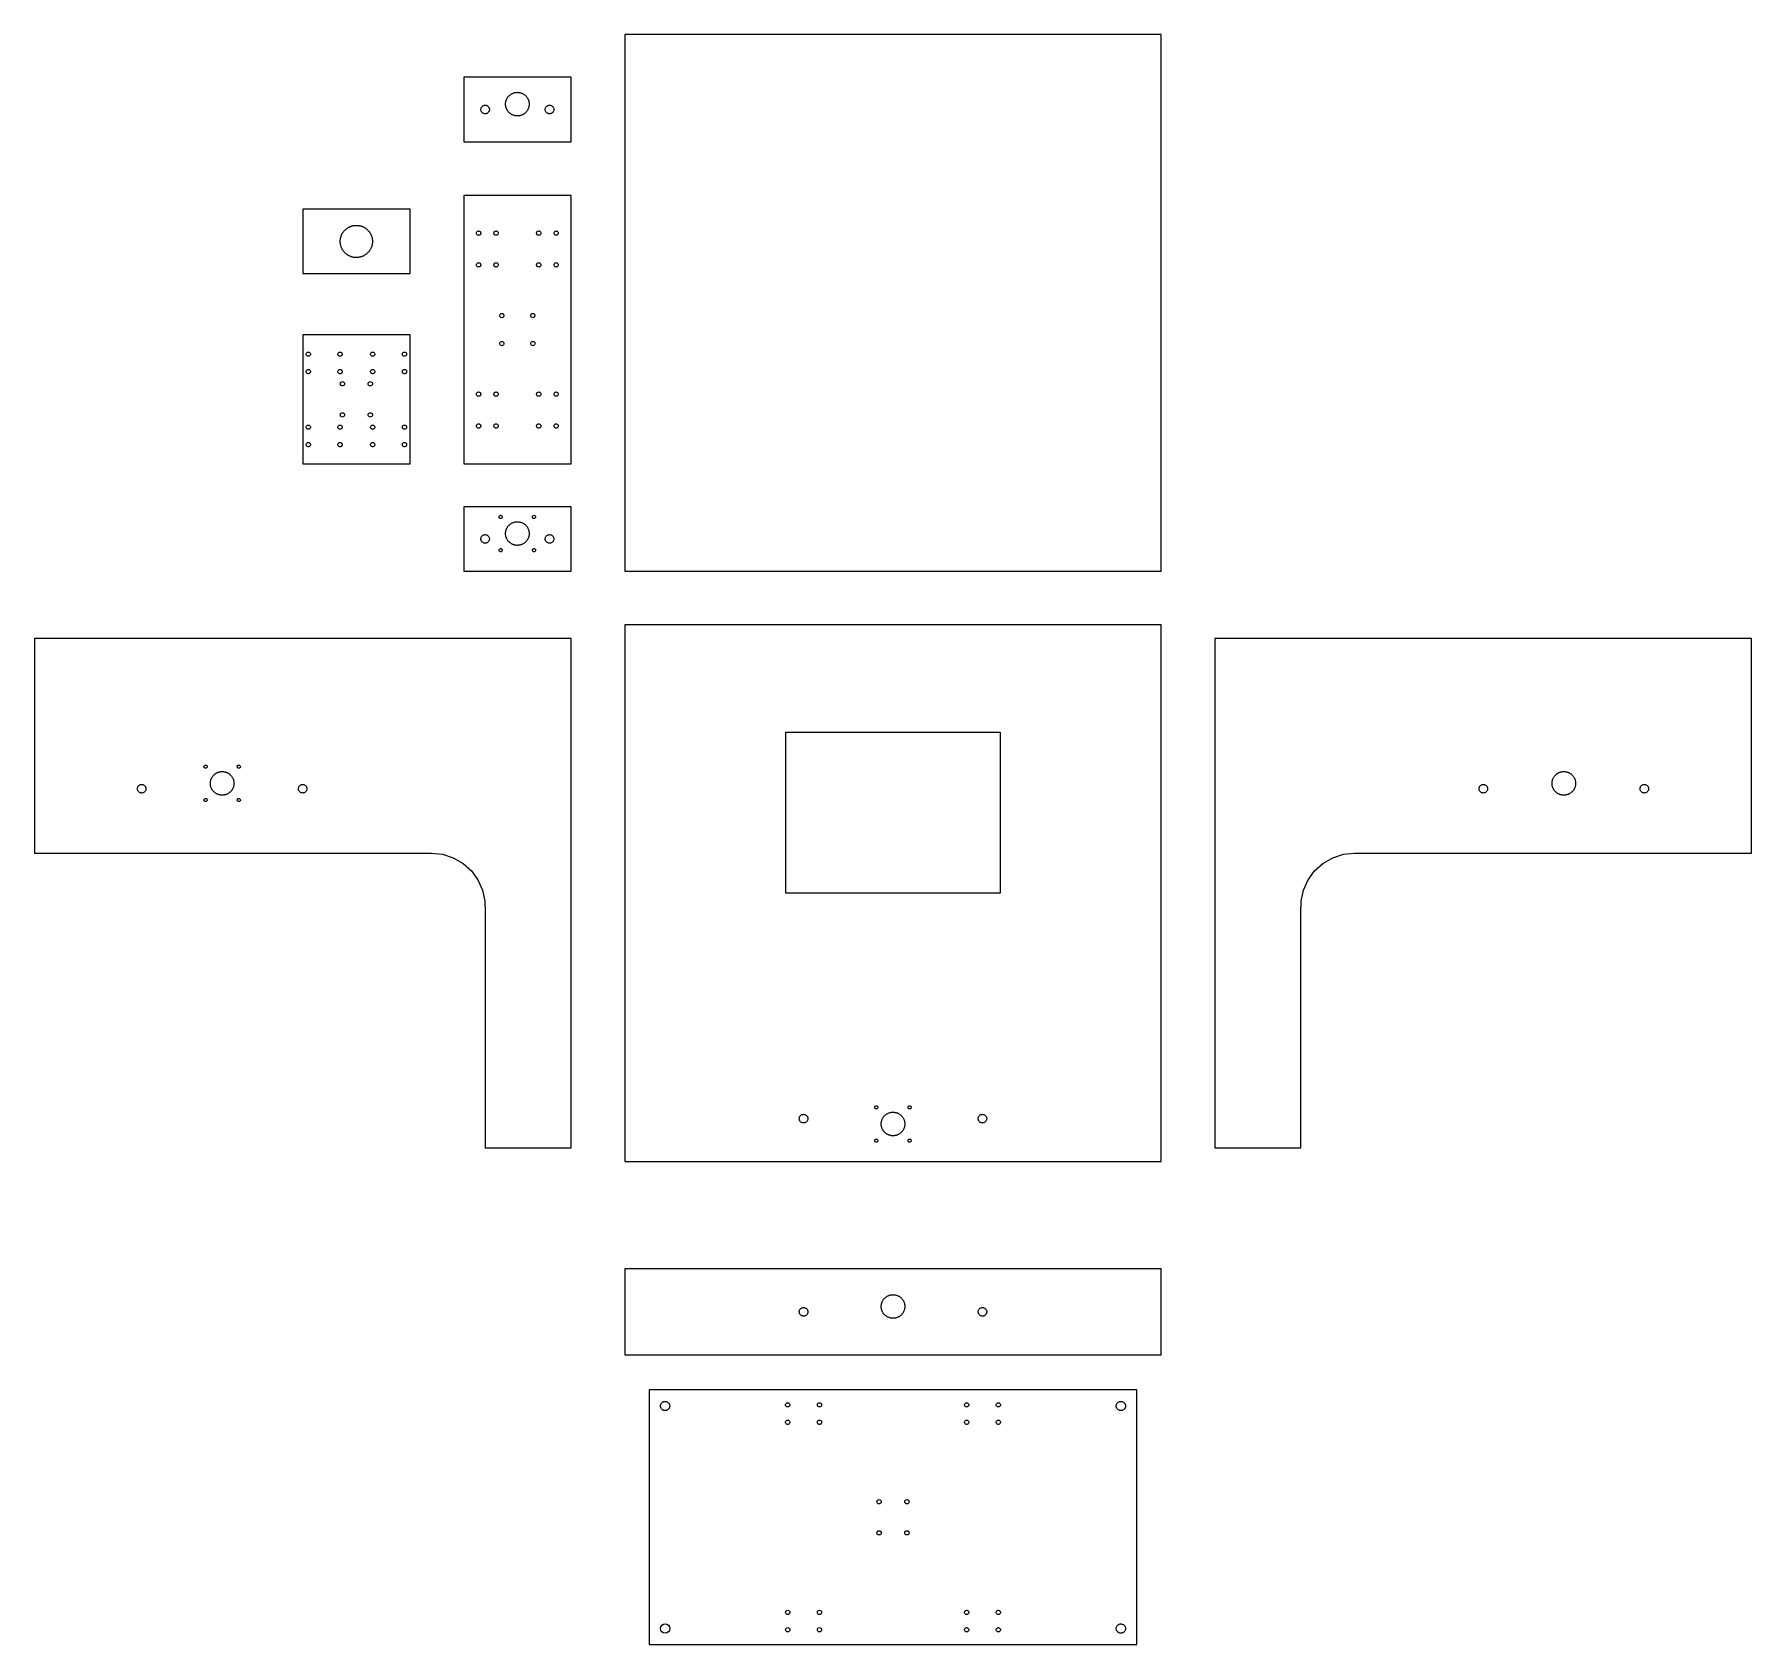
# Model space of a CAD drawing. Extents: x -550 to 1050, y -400 to 1100.
import ezdxf

# ---------------------------------------------------------------- set-up
doc = ezdxf.new("R2010")
doc.units = 0
doc.layers.get('0').update_dxf_attribs({"lineweight": 25, "true_color": 0xffffff})
doc.layers.add('holes', color=7, linetype='Continuous', lineweight=25, true_color=0x000000)

msp = doc.modelspace()

# ---------------------------------------------------------------- linework, layer by layer
for p, q in [((500, 1100), (0, 1100)), ((0, 1100), (0, 600)), ((500, 600), (500, 1100)), ((-50, 1060), (-150, 1060)), ((-150, 1060), (-150, 1000)), ((-50, 1000), (-50, 1060)), ((-110.001, 1039.58), (-109.784, 1040.03)), ((-109.784, 1040.03), (-109.547, 1040.46)), ((-109.547, 1040.46), (-109.29, 1040.89)), ((-109.29, 1040.89), (-109.015, 1041.3)), ((-109.015, 1041.3), (-108.721, 1041.7)), ((-108.721, 1041.7), (-108.409, 1042.09)), ((-108.409, 1042.09), (-108.08, 1042.46)), ((-108.08, 1042.46), (-107.734, 1042.82)), ((-107.734, 1042.82), (-107.373, 1043.16)), ((-107.373, 1043.16), (-106.996, 1043.49)), ((-106.996, 1043.49), (-106.606, 1043.8)), ((-106.606, 1043.8), (-106.201, 1044.09)), ((-106.201, 1044.09), (-105.785, 1044.36)), ((-105.785, 1044.36), (-105.356, 1044.61)), ((-105.356, 1044.61), (-104.916, 1044.84)), ((-104.916, 1044.84), (-104.467, 1045.05)), ((-104.467, 1045.05), (-104.008, 1045.24)), ((-104.008, 1045.24), (-103.541, 1045.41)), ((-103.541, 1045.41), (-103.067, 1045.56)), ((-103.067, 1045.56), (-102.586, 1045.69)), ((-102.586, 1045.69), (-102.1, 1045.8)), ((-102.1, 1045.8), (-101.61, 1045.88)), ((-101.61, 1045.88), (-101.117, 1045.94)), ((-101.117, 1045.94), (-100.621, 1045.98)), ((-100.621, 1045.98), (-100.124, 1046)), ((-100.124, 1046), (-99.6272, 1045.99)), ((-99.6272, 1045.99), (-99.1308, 1045.97)), ((-99.1308, 1045.97), (-98.6361, 1045.92)), ((-98.6361, 1045.92), (-98.1443, 1045.84)), ((-98.1443, 1045.84), (-97.6563, 1045.75)), ((-97.6563, 1045.75), (-97.173, 1045.63)), ((-97.173, 1045.63), (-96.6955, 1045.49)), ((-96.6955, 1045.49), (-96.2248, 1045.33)), ((-96.2248, 1045.33), (-95.7618, 1045.15)), ((-95.7618, 1045.15), (-95.3074, 1044.95)), ((-95.3074, 1044.95), (-94.8627, 1044.73)), ((-94.8627, 1044.73), (-94.4284, 1044.48)), ((-94.4284, 1044.48), (-94.0055, 1044.22)), ((-94.0055, 1044.22), (-93.5948, 1043.94)), ((-93.5948, 1043.94), (-93.1973, 1043.64)), ((-93.1973, 1043.64), (-92.8136, 1043.33)), ((-92.8136, 1043.33), (-92.4446, 1042.99)), ((-92.4446, 1042.99), (-92.0911, 1042.65)), ((-92.0911, 1042.65), (-91.7537, 1042.28)), ((-91.7537, 1042.28), (-91.4332, 1041.9)), ((-91.4332, 1041.9), (-91.1301, 1041.51)), ((-91.1301, 1041.51), (-90.8452, 1041.1)), ((-90.8452, 1041.1), (-90.579, 1040.68)), ((-90.579, 1040.68), (-90.332, 1040.25)), ((-90.332, 1040.25), (-90.1048, 1039.8)), ((-133.992, 1030.25), (-133.932, 1030.73)), ((-133.992, 1029.75), (-133.992, 1030.25)), ((-133.932, 1029.27), (-133.992, 1029.75)), ((-133.932, 1030.73), (-133.812, 1031.21)), ((-133.812, 1028.79), (-133.932, 1029.27)), ((-133.812, 1031.21), (-133.634, 1031.67)), ((-133.634, 1028.33), (-133.812, 1028.79)), ((-133.634, 1031.67), (-133.401, 1032.11)), ((-133.401, 1027.89), (-133.634, 1028.33)), ((-133.401, 1032.11), (-133.116, 1032.51)), ((-133.116, 1027.49), (-133.401, 1027.89)), ((-133.116, 1032.51), (-132.785, 1032.87)), ((-132.785, 1027.13), (-133.116, 1027.49)), ((-132.785, 1032.87), (-132.411, 1033.19)), ((-132.411, 1026.81), (-132.785, 1027.13)), ((-132.411, 1033.19), (-132, 1033.46)), ((-132, 1026.54), (-132.411, 1026.81)), ((-132, 1033.46), (-131.559, 1033.68)), ((-131.559, 1026.32), (-132, 1026.54)), ((-131.559, 1033.68), (-131.095, 1033.85)), ((-131.095, 1026.15), (-131.559, 1026.32)), ((-131.095, 1033.85), (-130.614, 1033.95)), ((-130.614, 1026.05), (-131.095, 1026.15)), ((-130.614, 1033.95), (-130.123, 1034)), ((-130.123, 1026), (-130.614, 1026.05)), ((-130.123, 1034), (-129.631, 1033.98)), ((-129.631, 1026.02), (-130.123, 1026)), ((-129.631, 1033.98), (-129.144, 1033.91)), ((-129.144, 1026.09), (-129.631, 1026.02)), ((-129.144, 1033.91), (-128.671, 1033.77)), ((-128.671, 1026.23), (-129.144, 1026.09)), ((-128.671, 1033.77), (-128.217, 1033.58)), ((-128.217, 1026.42), (-128.671, 1026.23)), ((-128.217, 1033.58), (-127.791, 1033.33)), ((-127.791, 1026.67), (-128.217, 1026.42)), ((-127.791, 1033.33), (-127.398, 1033.04)), ((-127.398, 1026.96), (-127.791, 1026.67)), ((-127.398, 1033.04), (-127.044, 1032.69)), ((-127.044, 1027.31), (-127.398, 1026.96)), ((-127.044, 1032.69), (-126.735, 1032.31)), ((-126.735, 1027.69), (-127.044, 1027.31)), ((-126.735, 1032.31), (-126.476, 1031.89)), ((-126.476, 1028.11), (-126.735, 1027.69)), ((-126.476, 1031.89), (-126.27, 1031.44)), ((-126.27, 1028.56), (-126.476, 1028.11)), ((-126.27, 1031.44), (-126.121, 1030.98)), ((-126.121, 1029.02), (-126.27, 1028.56)), ((-126.121, 1030.98), (-126.03, 1030.49)), ((-126.03, 1029.51), (-126.121, 1029.02)), ((-126.03, 1030.49), (-126, 1030)), ((-126, 1030), (-126.03, 1029.51)), ((-110.997, 1035.25), (-110.975, 1035.75)), ((-110.997, 1034.75), (-110.997, 1035.25)), ((-110.975, 1034.25), (-110.997, 1034.75)), ((-110.975, 1035.75), (-110.93, 1036.24)), ((-110.93, 1033.76), (-110.975, 1034.25)), ((-110.93, 1036.24), (-110.863, 1036.73)), ((-110.863, 1033.27), (-110.93, 1033.76)), ((-110.863, 1036.73), (-110.773, 1037.22)), ((-110.773, 1032.78), (-110.863, 1033.27)), ((-110.773, 1037.22), (-110.662, 1037.71)), ((-110.662, 1032.29), (-110.773, 1032.78)), ((-110.662, 1037.71), (-110.529, 1038.19)), ((-110.529, 1031.81), (-110.662, 1032.29)), ((-110.529, 1038.19), (-110.374, 1038.66)), ((-110.374, 1031.34), (-110.529, 1031.81)), ((-110.374, 1038.66), (-110.198, 1039.12)), ((-110.198, 1030.88), (-110.374, 1031.34)), ((-110.198, 1039.12), (-110.001, 1039.58)), ((-110.001, 1030.42), (-110.198, 1030.88)), ((-109.784, 1029.97), (-110.001, 1030.42)), ((-109.547, 1029.54), (-109.784, 1029.97)), ((-109.29, 1029.11), (-109.547, 1029.54)), ((-109.015, 1028.7), (-109.29, 1029.11)), ((-108.721, 1028.3), (-109.015, 1028.7)), ((-108.409, 1027.91), (-108.721, 1028.3)), ((-108.08, 1027.54), (-108.409, 1027.91)), ((-107.734, 1027.18), (-108.08, 1027.54)), ((-107.373, 1026.84), (-107.734, 1027.18)), ((-106.996, 1026.51), (-107.373, 1026.84)), ((-106.606, 1026.2), (-106.996, 1026.51)), ((-106.201, 1025.91), (-106.606, 1026.2)), ((-105.785, 1025.64), (-106.201, 1025.91)), ((-105.356, 1025.39), (-105.785, 1025.64)), ((-104.916, 1025.16), (-105.356, 1025.39)), ((-104.467, 1024.95), (-104.916, 1025.16)), ((-104.008, 1024.76), (-104.467, 1024.95)), ((-103.541, 1024.59), (-104.008, 1024.76)), ((-103.067, 1024.44), (-103.541, 1024.59)), ((-102.586, 1024.31), (-103.067, 1024.44)), ((-102.1, 1024.2), (-102.586, 1024.31)), ((-101.61, 1024.12), (-102.1, 1024.2)), ((-101.117, 1024.06), (-101.61, 1024.12)), ((-100.621, 1024.02), (-101.117, 1024.06)), ((-100.124, 1024), (-100.621, 1024.02)), ((-99.6272, 1024.01), (-100.124, 1024)), ((-99.1308, 1024.03), (-99.6272, 1024.01)), ((-98.6361, 1024.08), (-99.1308, 1024.03)), ((-98.1443, 1024.16), (-98.6361, 1024.08)), ((-97.6563, 1024.25), (-98.1443, 1024.16)), ((-97.173, 1024.37), (-97.6563, 1024.25)), ((-96.6955, 1024.51), (-97.173, 1024.37)), ((-96.2248, 1024.67), (-96.6955, 1024.51)), ((-95.7618, 1024.85), (-96.2248, 1024.67)), ((-95.3074, 1025.05), (-95.7618, 1024.85)), ((-94.8627, 1025.27), (-95.3074, 1025.05)), ((-94.4284, 1025.52), (-94.8627, 1025.27)), ((-94.0055, 1025.78), (-94.4284, 1025.52)), ((-93.5948, 1026.06), (-94.0055, 1025.78)), ((-93.1973, 1026.36), (-93.5948, 1026.06)), ((-92.8136, 1026.67), (-93.1973, 1026.36)), ((-92.4446, 1027.01), (-92.8136, 1026.67)), ((-92.0911, 1027.35), (-92.4446, 1027.01)), ((-91.7537, 1027.72), (-92.0911, 1027.35)), ((-91.4332, 1028.1), (-91.7537, 1027.72)), ((-91.1301, 1028.49), (-91.4332, 1028.1)), ((-90.8452, 1028.9), (-91.1301, 1028.49)), ((-90.579, 1029.32), (-90.8452, 1028.9)), ((-90.332, 1029.75), (-90.579, 1029.32)), ((-90.1048, 1030.2), (-90.332, 1029.75)), ((-90.1048, 1039.8), (-89.8978, 1039.35)), ((-89.8978, 1030.65), (-90.1048, 1030.2)), ((-89.8978, 1039.35), (-89.7114, 1038.89)), ((-89.7114, 1031.11), (-89.8978, 1030.65)), ((-89.7114, 1038.89), (-89.5461, 1038.42)), ((-89.5461, 1031.58), (-89.7114, 1031.11)), ((-89.5461, 1038.42), (-89.4021, 1037.95)), ((-89.4021, 1032.05), (-89.5461, 1031.58)), ((-89.4021, 1037.95), (-89.2798, 1037.47)), ((-89.2798, 1032.53), (-89.4021, 1032.05)), ((-89.2798, 1037.47), (-89.1793, 1036.98)), ((-89.1793, 1033.02), (-89.2798, 1032.53)), ((-89.1793, 1036.98), (-89.101, 1036.49)), ((-89.101, 1033.51), (-89.1793, 1033.02)), ((-89.101, 1036.49), (-89.0449, 1035.99)), ((-89.0449, 1034.01), (-89.101, 1033.51)), ((-89.0449, 1035.99), (-89.0112, 1035.5)), ((-89.0112, 1034.5), (-89.0449, 1034.01)), ((-89.0112, 1035.5), (-89, 1035)), ((-89, 1035), (-89.0112, 1034.5)), ((-73.9924, 1030.25), (-73.9319, 1030.73)), ((-73.9924, 1029.75), (-73.9924, 1030.25)), ((-73.9319, 1029.27), (-73.9924, 1029.75)), ((-73.9319, 1030.73), (-73.8118, 1031.21)), ((-73.8118, 1028.79), (-73.9319, 1029.27)), ((-73.8118, 1031.21), (-73.6339, 1031.67)), ((-73.6339, 1028.33), (-73.8118, 1028.79)), ((-73.6339, 1031.67), (-73.4009, 1032.11)), ((-73.4009, 1027.89), (-73.6339, 1028.33)), ((-73.4009, 1032.11), (-73.1163, 1032.51)), ((-73.1163, 1027.49), (-73.4009, 1027.89)), ((-73.1163, 1032.51), (-72.7845, 1032.87)), ((-72.7845, 1027.13), (-73.1163, 1027.49)), ((-72.7845, 1032.87), (-72.4105, 1033.19)), ((-72.4105, 1026.81), (-72.7845, 1027.13)), ((-72.4105, 1033.19), (-72, 1033.46)), ((-72, 1026.54), (-72.4105, 1026.81)), ((-72, 1033.46), (-71.5591, 1033.68)), ((-71.5591, 1026.32), (-72, 1026.54)), ((-71.5591, 1033.68), (-71.0947, 1033.85)), ((-71.0947, 1026.15), (-71.5591, 1026.32)), ((-71.0947, 1033.85), (-70.6136, 1033.95)), ((-70.6136, 1026.05), (-71.0947, 1026.15)), ((-70.6136, 1033.95), (-70.1232, 1034)), ((-70.1232, 1026), (-70.6136, 1026.05)), ((-70.1232, 1034), (-69.6309, 1033.98)), ((-69.6309, 1026.02), (-70.1232, 1026)), ((-69.6309, 1033.98), (-69.1443, 1033.91)), ((-69.1443, 1026.09), (-69.6309, 1026.02)), ((-69.1443, 1033.91), (-68.6706, 1033.77)), ((-68.6706, 1026.23), (-69.1443, 1026.09)), ((-68.6706, 1033.77), (-68.217, 1033.58)), ((-68.217, 1026.42), (-68.6706, 1026.23)), ((-68.217, 1033.58), (-67.7905, 1033.33)), ((-67.7905, 1026.67), (-68.217, 1026.42)), ((-67.7905, 1033.33), (-67.3975, 1033.04)), ((-67.3975, 1026.96), (-67.7905, 1026.67)), ((-67.3975, 1033.04), (-67.044, 1032.69)), ((-67.044, 1027.31), (-67.3975, 1026.96)), ((-67.044, 1032.69), (-66.7352, 1032.31)), ((-66.7352, 1027.69), (-67.044, 1027.31)), ((-66.7352, 1032.31), (-66.476, 1031.89)), ((-66.476, 1028.11), (-66.7352, 1027.69)), ((-66.476, 1031.89), (-66.2701, 1031.44)), ((-66.2701, 1028.56), (-66.476, 1028.11)), ((-66.2701, 1031.44), (-66.1208, 1030.98)), ((-66.1208, 1029.02), (-66.2701, 1028.56)), ((-66.1208, 1030.98), (-66.0303, 1030.49)), ((-66.0303, 1029.51), (-66.1208, 1029.02)), ((-66.0303, 1030.49), (-66, 1030)), ((-66, 1030), (-66.0303, 1029.51)), ((-150, 1000), (-50, 1000)), ((-50, 950), (-150, 950)), ((-150, 950), (-150, 700)), ((-50, 700), (-50, 950)), ((-200, 937.1), (-300, 937.1)), ((-300, 937.1), (-300, 877.1)), ((-200, 877.1), (-200, 937.1)), ((-264.258, 911.759), (-264.095, 912.23)), ((-264.095, 912.23), (-263.917, 912.696)), ((-263.917, 912.696), (-263.723, 913.155)), ((-263.723, 913.155), (-263.515, 913.608)), ((-263.515, 913.608), (-263.291, 914.054)), ((-263.291, 914.054), (-263.052, 914.492)), ((-263.052, 914.492), (-262.799, 914.922)), ((-262.799, 914.922), (-262.532, 915.343)), ((-262.532, 915.343), (-262.251, 915.755)), ((-262.251, 915.755), (-261.957, 916.157)), ((-261.957, 916.157), (-261.649, 916.549)), ((-261.649, 916.549), (-261.329, 916.931)), ((-261.329, 916.931), (-260.996, 917.303)), ((-260.996, 917.303), (-260.651, 917.662)), ((-260.651, 917.662), (-260.294, 918.011)), ((-260.294, 918.011), (-259.925, 918.347)), ((-259.925, 918.347), (-259.546, 918.67)), ((-259.546, 918.67), (-259.156, 918.981)), ((-259.156, 918.981), (-258.756, 919.279)), ((-258.756, 919.279), (-258.346, 919.563)), ((-258.346, 919.563), (-257.928, 919.834)), ((-257.928, 919.834), (-257.5, 920.09)), ((-257.5, 920.09), (-257.064, 920.333)), ((-257.064, 920.333), (-256.62, 920.56)), ((-256.62, 920.56), (-256.169, 920.773)), ((-256.169, 920.773), (-255.711, 920.97)), ((-255.711, 920.97), (-255.247, 921.152)), ((-255.247, 921.152), (-254.777, 921.319)), ((-254.777, 921.319), (-254.302, 921.47)), ((-254.302, 921.47), (-253.822, 921.605)), ((-253.822, 921.605), (-253.338, 921.724)), ((-253.338, 921.724), (-252.85, 921.827)), ((-252.85, 921.827), (-252.359, 921.913)), ((-252.359, 921.913), (-251.865, 921.984)), ((-251.865, 921.984), (-251.369, 922.037)), ((-251.369, 922.037), (-250.872, 922.075)), ((-250.872, 922.075), (-250.374, 922.095)), ((-250.374, 922.095), (-249.875, 922.099)), ((-249.875, 922.099), (-249.377, 922.087)), ((-249.377, 922.087), (-248.879, 922.058)), ((-248.879, 922.058), (-248.382, 922.013)), ((-248.382, 922.013), (-247.888, 921.951)), ((-247.888, 921.951), (-247.395, 921.872)), ((-247.395, 921.872), (-246.906, 921.777)), ((-246.906, 921.777), (-246.42, 921.666)), ((-246.42, 921.666), (-245.937, 921.539)), ((-245.937, 921.539), (-245.46, 921.396)), ((-245.46, 921.396), (-244.987, 921.238)), ((-244.987, 921.238), (-244.52, 921.063)), ((-244.52, 921.063), (-244.059, 920.873)), ((-244.059, 920.873), (-243.604, 920.668)), ((-243.604, 920.668), (-243.157, 920.448)), ((-243.157, 920.448), (-242.717, 920.213)), ((-242.717, 920.213), (-242.285, 919.964)), ((-242.285, 919.964), (-241.862, 919.7)), ((-241.862, 919.7), (-241.447, 919.423)), ((-241.447, 919.423), (-241.043, 919.132)), ((-241.043, 919.132), (-240.648, 918.827)), ((-240.648, 918.827), (-240.263, 918.51)), ((-240.263, 918.51), (-239.889, 918.18)), ((-239.889, 918.18), (-239.526, 917.838)), ((-239.526, 917.838), (-239.175, 917.484)), ((-239.175, 917.484), (-238.836, 917.118)), ((-238.836, 917.118), (-238.509, 916.742)), ((-238.509, 916.742), (-238.195, 916.355)), ((-238.195, 916.355), (-237.894, 915.957)), ((-237.894, 915.957), (-237.606, 915.55)), ((-237.606, 915.55), (-237.332, 915.133)), ((-237.332, 915.133), (-237.072, 914.708)), ((-237.072, 914.708), (-236.827, 914.274)), ((-236.827, 914.274), (-236.596, 913.832)), ((-236.596, 913.832), (-236.379, 913.383)), ((-236.379, 913.383), (-236.178, 912.927)), ((-236.178, 912.927), (-235.992, 912.464)), ((-235.992, 912.464), (-235.821, 911.995)), ((-138.045, 915.091), (-137.93, 915.559)), ((-138.045, 914.609), (-138.045, 915.091)), ((-137.93, 914.141), (-138.045, 914.609)), ((-137.93, 915.559), (-137.706, 915.986)), ((-137.706, 913.714), (-137.93, 914.141)), ((-137.706, 915.986), (-137.386, 916.347)), ((-137.386, 913.353), (-137.706, 913.714)), ((-137.386, 916.347), (-136.989, 916.621)), ((-136.989, 913.079), (-137.386, 913.353)), ((-136.989, 916.621), (-136.539, 916.792)), ((-136.539, 912.908), (-136.989, 913.079)), ((-136.539, 916.792), (-136.06, 916.85)), ((-136.06, 912.85), (-136.539, 912.908)), ((-136.06, 916.85), (-135.581, 916.792)), ((-135.581, 912.908), (-136.06, 912.85)), ((-135.581, 916.792), (-135.131, 916.621)), ((-135.131, 913.079), (-135.581, 912.908)), ((-135.131, 916.621), (-134.734, 916.347)), ((-134.734, 913.353), (-135.131, 913.079)), ((-134.734, 916.347), (-134.414, 915.986)), ((-134.414, 913.714), (-134.734, 913.353)), ((-134.414, 915.986), (-134.19, 915.559)), ((-134.19, 914.141), (-134.414, 913.714)), ((-134.19, 915.559), (-134.075, 915.091)), ((-134.075, 914.609), (-134.19, 914.141)), ((-134.075, 915.091), (-134.075, 914.609)), ((-121.835, 915.091), (-121.72, 915.559)), ((-121.835, 914.609), (-121.835, 915.091)), ((-121.72, 914.141), (-121.835, 914.609)), ((-121.72, 915.559), (-121.496, 915.986)), ((-121.496, 913.714), (-121.72, 914.141)), ((-121.496, 915.986), (-121.176, 916.347)), ((-121.176, 913.353), (-121.496, 913.714)), ((-121.176, 916.347), (-120.779, 916.621)), ((-120.779, 913.079), (-121.176, 913.353)), ((-120.779, 916.621), (-120.329, 916.792)), ((-120.329, 912.908), (-120.779, 913.079)), ((-120.329, 916.792), (-119.85, 916.85)), ((-119.85, 912.85), (-120.329, 912.908)), ((-119.85, 916.85), (-119.371, 916.792)), ((-119.371, 912.908), (-119.85, 912.85)), ((-119.371, 916.792), (-118.921, 916.621)), ((-118.921, 913.079), (-119.371, 912.908)), ((-118.921, 916.621), (-118.524, 916.347)), ((-118.524, 913.353), (-118.921, 913.079)), ((-118.524, 916.347), (-118.204, 915.986)), ((-118.204, 913.714), (-118.524, 913.353)), ((-118.204, 915.986), (-117.98, 915.559)), ((-117.98, 914.141), (-118.204, 913.714)), ((-117.98, 915.559), (-117.865, 915.091)), ((-117.865, 914.609), (-117.98, 914.141)), ((-117.865, 915.091), (-117.865, 914.609)), ((-82.0454, 915.091), (-81.93, 915.559)), ((-82.0454, 914.609), (-82.0454, 915.091)), ((-81.93, 914.141), (-82.0454, 914.609)), ((-81.93, 915.559), (-81.706, 915.986)), ((-81.706, 913.714), (-81.93, 914.141)), ((-81.706, 915.986), (-81.3862, 916.347)), ((-81.3862, 913.353), (-81.706, 913.714)), ((-81.3862, 916.347), (-80.9894, 916.621)), ((-80.9894, 913.079), (-81.3862, 913.353)), ((-80.9894, 916.621), (-80.5386, 916.792)), ((-80.5386, 912.908), (-80.9894, 913.079)), ((-80.5386, 916.792), (-80.06, 916.85)), ((-80.06, 912.85), (-80.5386, 912.908)), ((-80.06, 916.85), (-79.5814, 916.792)), ((-79.5814, 912.908), (-80.06, 912.85)), ((-79.5814, 916.792), (-79.1306, 916.621)), ((-79.1306, 913.079), (-79.5814, 912.908)), ((-79.1306, 916.621), (-78.7337, 916.347)), ((-78.7337, 913.353), (-79.1306, 913.079)), ((-78.7337, 916.347), (-78.414, 915.986)), ((-78.414, 913.714), (-78.7337, 913.353)), ((-78.414, 915.986), (-78.19, 915.559)), ((-78.19, 914.141), (-78.414, 913.714)), ((-78.19, 915.559), (-78.0746, 915.091)), ((-78.0746, 914.609), (-78.19, 914.141)), ((-78.0746, 915.091), (-78.0746, 914.609)), ((-65.8354, 915.091), (-65.72, 915.559)), ((-65.8354, 914.609), (-65.8354, 915.091)), ((-65.72, 914.141), (-65.8354, 914.609)), ((-65.72, 915.559), (-65.496, 915.986)), ((-65.496, 913.714), (-65.72, 914.141)), ((-65.496, 915.986), (-65.1762, 916.347)), ((-65.1762, 913.353), (-65.496, 913.714)), ((-65.1762, 916.347), (-64.7794, 916.621)), ((-64.7794, 913.079), (-65.1762, 913.353)), ((-64.7794, 916.621), (-64.3286, 916.792)), ((-64.3286, 912.908), (-64.7794, 913.079)), ((-64.3286, 916.792), (-63.85, 916.85)), ((-63.85, 912.85), (-64.3286, 912.908)), ((-63.85, 916.85), (-63.3714, 916.792)), ((-63.3714, 912.908), (-63.85, 912.85)), ((-63.3714, 916.792), (-62.9205, 916.621)), ((-62.9205, 913.079), (-63.3714, 912.908)), ((-62.9205, 916.621), (-62.5237, 916.347)), ((-62.5237, 913.353), (-62.9205, 913.079)), ((-62.5237, 916.347), (-62.204, 915.986)), ((-62.204, 913.714), (-62.5237, 913.353)), ((-62.204, 915.986), (-61.98, 915.559)), ((-61.98, 914.141), (-62.204, 913.714)), ((-61.98, 915.559), (-61.8646, 915.091)), ((-61.8646, 914.609), (-61.98, 914.141)), ((-61.8646, 915.091), (-61.8646, 914.609)), ((-264.998, 907.349), (-264.981, 907.848)), ((-264.998, 906.851), (-264.998, 907.349)), ((-264.981, 906.352), (-264.998, 906.851)), ((-264.981, 907.848), (-264.948, 908.345)), ((-264.948, 905.855), (-264.981, 906.352)), ((-264.948, 908.345), (-264.899, 908.841)), ((-264.899, 905.359), (-264.948, 905.855)), ((-264.899, 908.841), (-264.832, 909.336)), ((-264.832, 904.864), (-264.899, 905.359)), ((-264.832, 909.336), (-264.75, 909.827)), ((-264.75, 904.373), (-264.832, 904.864)), ((-264.75, 909.827), (-264.651, 910.316)), ((-264.651, 903.884), (-264.75, 904.373)), ((-264.651, 910.316), (-264.536, 910.801)), ((-264.536, 903.399), (-264.651, 903.884)), ((-264.536, 910.801), (-264.405, 911.282)), ((-264.405, 902.918), (-264.536, 903.399)), ((-264.405, 911.282), (-264.258, 911.759)), ((-264.258, 902.441), (-264.405, 902.918)), ((-264.095, 901.97), (-264.258, 902.441)), ((-263.917, 901.504), (-264.095, 901.97)), ((-263.723, 901.045), (-263.917, 901.504)), ((-263.515, 900.592), (-263.723, 901.045)), ((-263.291, 900.146), (-263.515, 900.592)), ((-263.052, 899.708), (-263.291, 900.146)), ((-262.799, 899.278), (-263.052, 899.708)), ((-262.532, 898.857), (-262.799, 899.278)), ((-262.251, 898.445), (-262.532, 898.857)), ((-261.957, 898.043), (-262.251, 898.445)), ((-261.649, 897.651), (-261.957, 898.043)), ((-261.329, 897.269), (-261.649, 897.651)), ((-260.996, 896.897), (-261.329, 897.269)), ((-260.651, 896.538), (-260.996, 896.897)), ((-260.294, 896.189), (-260.651, 896.538)), ((-259.925, 895.853), (-260.294, 896.189)), ((-239.889, 896.02), (-240.263, 895.69)), ((-239.526, 896.362), (-239.889, 896.02)), ((-239.175, 896.716), (-239.526, 896.362)), ((-238.836, 897.082), (-239.175, 896.716)), ((-238.509, 897.458), (-238.836, 897.082)), ((-238.195, 897.845), (-238.509, 897.458)), ((-237.894, 898.243), (-238.195, 897.845)), ((-237.606, 898.65), (-237.894, 898.243)), ((-237.332, 899.067), (-237.606, 898.65)), ((-237.072, 899.492), (-237.332, 899.067)), ((-236.827, 899.926), (-237.072, 899.492)), ((-236.596, 900.368), (-236.827, 899.926)), ((-236.379, 900.817), (-236.596, 900.368)), ((-236.178, 901.273), (-236.379, 900.817)), ((-235.992, 901.736), (-236.178, 901.273)), ((-235.821, 902.205), (-235.992, 901.736)), ((-235.821, 911.995), (-235.666, 911.521)), ((-235.666, 902.679), (-235.821, 902.205)), ((-235.666, 911.521), (-235.527, 911.042)), ((-235.527, 903.158), (-235.666, 902.679)), ((-235.527, 911.042), (-235.404, 910.559)), ((-235.404, 903.641), (-235.527, 903.158)), ((-235.404, 910.559), (-235.297, 910.072)), ((-235.297, 904.128), (-235.404, 903.641)), ((-235.297, 910.072), (-235.207, 909.582)), ((-235.207, 904.618), (-235.297, 904.128)), ((-235.207, 909.582), (-235.132, 909.089)), ((-235.132, 905.111), (-235.207, 904.618)), ((-235.132, 909.089), (-235.075, 908.594)), ((-235.075, 905.607), (-235.132, 905.111)), ((-235.075, 908.594), (-235.033, 908.097)), ((-235.033, 906.103), (-235.075, 905.607)), ((-235.033, 908.097), (-235.008, 907.599)), ((-235.008, 906.601), (-235.033, 906.103)), ((-235.008, 907.599), (-235, 907.1)), ((-235, 907.1), (-235.008, 906.601)), ((-259.546, 895.53), (-259.925, 895.853)), ((-259.156, 895.219), (-259.546, 895.53)), ((-258.756, 894.921), (-259.156, 895.219)), ((-258.346, 894.637), (-258.756, 894.921)), ((-257.928, 894.366), (-258.346, 894.637)), ((-257.5, 894.11), (-257.928, 894.366)), ((-257.064, 893.867), (-257.5, 894.11)), ((-256.62, 893.64), (-257.064, 893.867)), ((-256.169, 893.427), (-256.62, 893.64)), ((-255.711, 893.23), (-256.169, 893.427)), ((-255.247, 893.048), (-255.711, 893.23)), ((-254.777, 892.881), (-255.247, 893.048)), ((-254.302, 892.73), (-254.777, 892.881)), ((-253.822, 892.595), (-254.302, 892.73)), ((-253.338, 892.476), (-253.822, 892.595)), ((-252.85, 892.373), (-253.338, 892.476)), ((-252.359, 892.287), (-252.85, 892.373)), ((-251.865, 892.216), (-252.359, 892.287)), ((-251.369, 892.163), (-251.865, 892.216)), ((-250.872, 892.125), (-251.369, 892.163)), ((-250.374, 892.105), (-250.872, 892.125)), ((-249.875, 892.101), (-250.374, 892.105)), ((-249.377, 892.113), (-249.875, 892.101)), ((-248.879, 892.142), (-249.377, 892.113)), ((-248.382, 892.187), (-248.879, 892.142)), ((-247.888, 892.249), (-248.382, 892.187)), ((-247.395, 892.328), (-247.888, 892.249)), ((-246.906, 892.423), (-247.395, 892.328)), ((-246.42, 892.534), (-246.906, 892.423)), ((-245.937, 892.661), (-246.42, 892.534)), ((-245.46, 892.804), (-245.937, 892.661)), ((-244.987, 892.962), (-245.46, 892.804)), ((-244.52, 893.137), (-244.987, 892.962)), ((-244.059, 893.327), (-244.52, 893.137)), ((-243.604, 893.532), (-244.059, 893.327)), ((-243.157, 893.752), (-243.604, 893.532)), ((-242.717, 893.987), (-243.157, 893.752)), ((-242.285, 894.236), (-242.717, 893.987)), ((-241.862, 894.5), (-242.285, 894.236)), ((-241.447, 894.777), (-241.862, 894.5)), ((-241.043, 895.068), (-241.447, 894.777)), ((-240.648, 895.373), (-241.043, 895.068)), ((-240.263, 895.69), (-240.648, 895.373)), ((-138.045, 885.491), (-137.93, 885.959)), ((-138.045, 885.009), (-138.045, 885.491)), ((-137.93, 884.541), (-138.045, 885.009)), ((-137.93, 885.959), (-137.706, 886.386)), ((-137.706, 884.114), (-137.93, 884.541)), ((-137.706, 886.386), (-137.386, 886.747)), ((-137.386, 883.753), (-137.706, 884.114)), ((-137.386, 886.747), (-136.989, 887.021)), ((-136.989, 883.479), (-137.386, 883.753)), ((-136.989, 887.021), (-136.539, 887.192)), ((-136.539, 883.308), (-136.989, 883.479)), ((-136.539, 887.192), (-136.06, 887.25)), ((-136.06, 883.25), (-136.539, 883.308)), ((-136.06, 887.25), (-135.581, 887.192)), ((-135.581, 883.308), (-136.06, 883.25)), ((-135.581, 887.192), (-135.131, 887.021)), ((-135.131, 883.479), (-135.581, 883.308)), ((-135.131, 887.021), (-134.734, 886.747)), ((-134.734, 883.753), (-135.131, 883.479)), ((-134.734, 886.747), (-134.414, 886.386)), ((-134.414, 884.114), (-134.734, 883.753)), ((-134.414, 886.386), (-134.19, 885.959)), ((-134.19, 884.541), (-134.414, 884.114)), ((-134.19, 885.959), (-134.075, 885.491)), ((-134.075, 885.009), (-134.19, 884.541)), ((-134.075, 885.491), (-134.075, 885.009)), ((-121.835, 885.491), (-121.72, 885.959)), ((-121.835, 885.009), (-121.835, 885.491)), ((-121.72, 884.541), (-121.835, 885.009)), ((-121.72, 885.959), (-121.496, 886.386)), ((-121.496, 884.114), (-121.72, 884.541)), ((-121.496, 886.386), (-121.176, 886.747)), ((-121.176, 883.753), (-121.496, 884.114)), ((-121.176, 886.747), (-120.779, 887.021)), ((-120.779, 883.479), (-121.176, 883.753)), ((-120.779, 887.021), (-120.329, 887.192)), ((-120.329, 883.308), (-120.779, 883.479)), ((-120.329, 887.192), (-119.85, 887.25)), ((-119.85, 883.25), (-120.329, 883.308)), ((-119.85, 887.25), (-119.371, 887.192)), ((-119.371, 883.308), (-119.85, 883.25)), ((-119.371, 887.192), (-118.921, 887.021)), ((-118.921, 883.479), (-119.371, 883.308)), ((-118.921, 887.021), (-118.524, 886.747)), ((-118.524, 883.753), (-118.921, 883.479)), ((-118.524, 886.747), (-118.204, 886.386)), ((-118.204, 884.114), (-118.524, 883.753)), ((-118.204, 886.386), (-117.98, 885.959)), ((-117.98, 884.541), (-118.204, 884.114)), ((-117.98, 885.959), (-117.865, 885.491)), ((-117.865, 885.009), (-117.98, 884.541)), ((-117.865, 885.491), (-117.865, 885.009)), ((-82.0454, 885.491), (-81.93, 885.959)), ((-82.0454, 885.009), (-82.0454, 885.491)), ((-81.93, 884.541), (-82.0454, 885.009)), ((-81.93, 885.959), (-81.706, 886.386)), ((-81.706, 884.114), (-81.93, 884.541)), ((-81.706, 886.386), (-81.3862, 886.747)), ((-81.3862, 883.753), (-81.706, 884.114)), ((-81.3862, 886.747), (-80.9894, 887.021)), ((-80.9894, 883.479), (-81.3862, 883.753)), ((-80.9894, 887.021), (-80.5386, 887.192)), ((-80.5386, 883.308), (-80.9894, 883.479)), ((-80.5386, 887.192), (-80.06, 887.25)), ((-80.06, 883.25), (-80.5386, 883.308)), ((-80.06, 887.25), (-79.5814, 887.192)), ((-79.5814, 883.308), (-80.06, 883.25)), ((-79.5814, 887.192), (-79.1306, 887.021)), ((-79.1306, 883.479), (-79.5814, 883.308)), ((-79.1306, 887.021), (-78.7337, 886.747)), ((-78.7337, 883.753), (-79.1306, 883.479)), ((-78.7337, 886.747), (-78.414, 886.386)), ((-78.414, 884.114), (-78.7337, 883.753)), ((-78.414, 886.386), (-78.19, 885.959)), ((-78.19, 884.541), (-78.414, 884.114)), ((-78.19, 885.959), (-78.0746, 885.491)), ((-78.0746, 885.009), (-78.19, 884.541)), ((-78.0746, 885.491), (-78.0746, 885.009)), ((-65.8354, 885.491), (-65.72, 885.959)), ((-65.8354, 885.009), (-65.8354, 885.491)), ((-65.72, 884.541), (-65.8354, 885.009)), ((-65.72, 885.959), (-65.496, 886.386)), ((-65.496, 884.114), (-65.72, 884.541)), ((-65.496, 886.386), (-65.1762, 886.747)), ((-65.1762, 883.753), (-65.496, 884.114)), ((-65.1762, 886.747), (-64.7794, 887.021)), ((-64.7794, 883.479), (-65.1762, 883.753)), ((-64.7794, 887.021), (-64.3286, 887.192)), ((-64.3286, 883.308), (-64.7794, 883.479)), ((-64.3286, 887.192), (-63.85, 887.25)), ((-63.85, 883.25), (-64.3286, 883.308)), ((-63.85, 887.25), (-63.3714, 887.192)), ((-63.3714, 883.308), (-63.85, 883.25)), ((-63.3714, 887.192), (-62.9205, 887.021)), ((-62.9205, 883.479), (-63.3714, 883.308)), ((-62.9205, 887.021), (-62.5237, 886.747)), ((-62.5237, 883.753), (-62.9205, 883.479)), ((-62.5237, 886.747), (-62.204, 886.386)), ((-62.204, 884.114), (-62.5237, 883.753)), ((-62.204, 886.386), (-61.98, 885.959)), ((-61.98, 884.541), (-62.204, 884.114)), ((-61.98, 885.959), (-61.8646, 885.491)), ((-61.8646, 885.009), (-61.98, 884.541)), ((-61.8646, 885.491), (-61.8646, 885.009)), ((-300, 877.1), (-200, 877.1)), ((-116.5, 838), (-116.402, 838.618)), ((-116.402, 837.382), (-116.5, 838)), ((-116.402, 838.618), (-116.118, 839.176)), ((-116.118, 836.824), (-116.402, 837.382)), ((-116.118, 839.176), (-115.676, 839.618)), ((-115.676, 836.382), (-116.118, 836.824)), ((-115.676, 839.618), (-115.118, 839.902)), ((-115.118, 836.098), (-115.676, 836.382)), ((-115.118, 839.902), (-114.5, 840)), ((-114.5, 836), (-115.118, 836.098)), ((-114.5, 840), (-113.882, 839.902)), ((-113.882, 836.098), (-114.5, 836)), ((-113.882, 839.902), (-113.324, 839.618)), ((-113.324, 836.382), (-113.882, 836.098)), ((-113.324, 839.618), (-112.882, 839.176)), ((-112.882, 836.824), (-113.324, 836.382)), ((-112.882, 839.176), (-112.598, 838.618)), ((-112.598, 837.382), (-112.882, 836.824)), ((-112.598, 838.618), (-112.5, 838)), ((-112.5, 838), (-112.598, 837.382)), ((-87.5, 838), (-87.4021, 838.618)), ((-87.4021, 837.382), (-87.5, 838)), ((-87.4021, 838.618), (-87.118, 839.176)), ((-87.118, 836.824), (-87.4021, 837.382)), ((-87.118, 839.176), (-86.6756, 839.618)), ((-86.6756, 836.382), (-87.118, 836.824)), ((-86.6756, 839.618), (-86.118, 839.902)), ((-86.118, 836.098), (-86.6756, 836.382)), ((-86.118, 839.902), (-85.5, 840)), ((-85.5, 836), (-86.118, 836.098)), ((-85.5, 840), (-84.882, 839.902)), ((-84.882, 836.098), (-85.5, 836)), ((-84.882, 839.902), (-84.3244, 839.618)), ((-84.3244, 836.382), (-84.882, 836.098)), ((-84.3244, 839.618), (-83.882, 839.176)), ((-83.882, 836.824), (-84.3244, 836.382)), ((-83.882, 839.176), (-83.5979, 838.618)), ((-83.5979, 837.382), (-83.882, 836.824)), ((-83.5979, 838.618), (-83.5, 838)), ((-83.5, 838), (-83.5979, 837.382)), ((-200, 820), (-300, 820)), ((-300, 820), (-300, 700)), ((-200, 700), (-200, 820)), ((-296.75, 802.06), (-296.692, 802.539)), ((-296.692, 801.581), (-296.75, 802.06)), ((-296.692, 802.539), (-296.521, 802.989)), ((-296.521, 801.131), (-296.692, 801.581)), ((-296.521, 802.989), (-296.247, 803.386)), ((-296.247, 800.734), (-296.521, 801.131)), ((-296.247, 803.386), (-295.886, 803.706)), ((-295.886, 800.414), (-296.247, 800.734)), ((-295.886, 803.706), (-295.459, 803.93)), ((-295.459, 800.19), (-295.886, 800.414)), ((-295.459, 803.93), (-294.991, 804.045)), ((-294.991, 800.075), (-295.459, 800.19)), ((-294.991, 804.045), (-294.509, 804.045)), ((-294.509, 800.075), (-294.991, 800.075)), ((-294.509, 804.045), (-294.041, 803.93)), ((-294.041, 800.19), (-294.509, 800.075)), ((-294.041, 803.93), (-293.614, 803.706)), ((-293.614, 800.414), (-294.041, 800.19)), ((-293.614, 803.706), (-293.253, 803.386)), ((-293.253, 800.734), (-293.614, 800.414)), ((-293.253, 803.386), (-292.979, 802.989)), ((-292.979, 801.131), (-293.253, 800.734)), ((-292.979, 802.989), (-292.808, 802.539)), ((-292.808, 801.581), (-292.979, 801.131)), ((-292.808, 802.539), (-292.75, 802.06)), ((-292.75, 802.06), (-292.808, 801.581)), ((-267.15, 802.06), (-267.092, 802.539)), ((-267.092, 801.581), (-267.15, 802.06)), ((-267.092, 802.539), (-266.921, 802.989)), ((-266.921, 801.131), (-267.092, 801.581)), ((-266.921, 802.989), (-266.647, 803.386)), ((-266.647, 800.734), (-266.921, 801.131)), ((-266.647, 803.386), (-266.286, 803.706)), ((-266.286, 800.414), (-266.647, 800.734)), ((-266.286, 803.706), (-265.859, 803.93)), ((-265.859, 800.19), (-266.286, 800.414)), ((-265.859, 803.93), (-265.391, 804.045)), ((-265.391, 800.075), (-265.859, 800.19)), ((-265.391, 804.045), (-264.909, 804.045)), ((-264.909, 800.075), (-265.391, 800.075)), ((-264.909, 804.045), (-264.441, 803.93)), ((-264.441, 800.19), (-264.909, 800.075)), ((-264.441, 803.93), (-264.014, 803.706)), ((-264.014, 800.414), (-264.441, 800.19)), ((-264.014, 803.706), (-263.653, 803.386)), ((-263.653, 800.734), (-264.014, 800.414)), ((-263.653, 803.386), (-263.379, 802.989)), ((-263.379, 801.131), (-263.653, 800.734)), ((-263.379, 802.989), (-263.208, 802.539)), ((-263.208, 801.581), (-263.379, 801.131)), ((-263.208, 802.539), (-263.15, 802.06)), ((-263.15, 802.06), (-263.208, 801.581)), ((-236.75, 802.06), (-236.692, 802.539)), ((-236.692, 801.581), (-236.75, 802.06)), ((-236.692, 802.539), (-236.521, 802.989)), ((-236.521, 801.131), (-236.692, 801.581)), ((-236.521, 802.989), (-236.247, 803.386)), ((-236.247, 800.734), (-236.521, 801.131)), ((-236.247, 803.386), (-235.886, 803.706)), ((-235.886, 800.414), (-236.247, 800.734)), ((-235.886, 803.706), (-235.459, 803.93)), ((-235.459, 800.19), (-235.886, 800.414)), ((-235.459, 803.93), (-234.991, 804.045)), ((-234.991, 800.075), (-235.459, 800.19)), ((-234.991, 804.045), (-234.509, 804.045)), ((-234.509, 800.075), (-234.991, 800.075)), ((-234.509, 804.045), (-234.041, 803.93)), ((-234.041, 800.19), (-234.509, 800.075)), ((-234.041, 803.93), (-233.614, 803.706)), ((-233.614, 800.414), (-234.041, 800.19)), ((-233.614, 803.706), (-233.253, 803.386)), ((-233.253, 800.734), (-233.614, 800.414)), ((-233.253, 803.386), (-232.979, 802.989)), ((-232.979, 801.131), (-233.253, 800.734)), ((-232.979, 802.989), (-232.808, 802.539)), ((-232.808, 801.581), (-232.979, 801.131)), ((-232.808, 802.539), (-232.75, 802.06)), ((-232.75, 802.06), (-232.808, 801.581)), ((-207.15, 802.06), (-207.092, 802.539)), ((-207.092, 801.581), (-207.15, 802.06)), ((-207.092, 802.539), (-206.921, 802.989)), ((-206.921, 801.131), (-207.092, 801.581)), ((-206.921, 802.989), (-206.647, 803.386)), ((-206.647, 800.734), (-206.921, 801.131)), ((-206.647, 803.386), (-206.286, 803.706)), ((-206.286, 800.414), (-206.647, 800.734)), ((-206.286, 803.706), (-205.859, 803.93)), ((-205.859, 800.19), (-206.286, 800.414)), ((-205.859, 803.93), (-205.391, 804.045)), ((-205.391, 800.075), (-205.859, 800.19)), ((-205.391, 804.045), (-204.909, 804.045)), ((-204.909, 800.075), (-205.391, 800.075)), ((-204.909, 804.045), (-204.441, 803.93)), ((-204.441, 800.19), (-204.909, 800.075)), ((-204.441, 803.93), (-204.014, 803.706)), ((-204.014, 800.414), (-204.441, 800.19)), ((-204.014, 803.706), (-203.653, 803.386)), ((-203.653, 800.734), (-204.014, 800.414)), ((-203.653, 803.386), (-203.379, 802.989)), ((-203.379, 801.131), (-203.653, 800.734)), ((-203.379, 802.989), (-203.208, 802.539)), ((-203.208, 801.581), (-203.379, 801.131)), ((-203.208, 802.539), (-203.15, 802.06)), ((-203.15, 802.06), (-203.208, 801.581)), ((-116.5, 812), (-116.402, 812.618)), ((-116.402, 811.382), (-116.5, 812)), ((-116.402, 812.618), (-116.118, 813.176)), ((-116.118, 810.824), (-116.402, 811.382)), ((-116.118, 813.176), (-115.676, 813.618)), ((-115.676, 810.382), (-116.118, 810.824)), ((-115.676, 813.618), (-115.118, 813.902)), ((-115.118, 810.098), (-115.676, 810.382)), ((-115.118, 813.902), (-114.5, 814)), ((-114.5, 810), (-115.118, 810.098)), ((-114.5, 814), (-113.882, 813.902)), ((-113.882, 810.098), (-114.5, 810)), ((-113.882, 813.902), (-113.324, 813.618)), ((-113.324, 810.382), (-113.882, 810.098)), ((-113.324, 813.618), (-112.882, 813.176)), ((-112.882, 810.824), (-113.324, 810.382)), ((-112.882, 813.176), (-112.598, 812.618)), ((-112.598, 811.382), (-112.882, 810.824)), ((-112.598, 812.618), (-112.5, 812)), ((-112.5, 812), (-112.598, 811.382)), ((-87.5, 812), (-87.4021, 812.618)), ((-87.4021, 811.382), (-87.5, 812)), ((-87.4021, 812.618), (-87.118, 813.176)), ((-87.118, 810.824), (-87.4021, 811.382)), ((-87.118, 813.176), (-86.6756, 813.618)), ((-86.6756, 810.382), (-87.118, 810.824)), ((-86.6756, 813.618), (-86.118, 813.902)), ((-86.118, 810.098), (-86.6756, 810.382)), ((-86.118, 813.902), (-85.5, 814)), ((-85.5, 810), (-86.118, 810.098)), ((-85.5, 814), (-84.882, 813.902)), ((-84.882, 810.098), (-85.5, 810)), ((-84.882, 813.902), (-84.3244, 813.618)), ((-84.3244, 810.382), (-84.882, 810.098)), ((-84.3244, 813.618), (-83.882, 813.176)), ((-83.882, 810.824), (-84.3244, 810.382)), ((-83.882, 813.176), (-83.5979, 812.618)), ((-83.5979, 811.382), (-83.882, 810.824)), ((-83.5979, 812.618), (-83.5, 812)), ((-83.5, 812), (-83.5979, 811.382)), ((-296.75, 785.85), (-296.692, 786.329)), ((-296.692, 785.371), (-296.75, 785.85)), ((-296.692, 786.329), (-296.521, 786.779)), ((-296.521, 784.921), (-296.692, 785.371)), ((-296.521, 786.779), (-296.247, 787.176)), ((-296.247, 784.524), (-296.521, 784.921)), ((-296.247, 787.176), (-295.886, 787.496)), ((-295.886, 784.204), (-296.247, 784.524)), ((-295.886, 787.496), (-295.459, 787.72)), ((-295.459, 783.98), (-295.886, 784.204)), ((-295.459, 787.72), (-294.991, 787.835)), ((-294.991, 787.835), (-294.509, 787.835)), ((-294.509, 787.835), (-294.041, 787.72)), ((-294.041, 787.72), (-293.614, 787.496)), ((-293.614, 784.204), (-294.041, 783.98)), ((-293.614, 787.496), (-293.253, 787.176)), ((-293.253, 784.524), (-293.614, 784.204)), ((-293.253, 787.176), (-292.979, 786.779)), ((-292.979, 784.921), (-293.253, 784.524)), ((-292.979, 786.779), (-292.808, 786.329)), ((-292.808, 785.371), (-292.979, 784.921)), ((-292.808, 786.329), (-292.75, 785.85)), ((-292.75, 785.85), (-292.808, 785.371)), ((-267.15, 785.85), (-267.092, 786.329)), ((-267.092, 785.371), (-267.15, 785.85)), ((-267.092, 786.329), (-266.921, 786.779)), ((-266.921, 784.921), (-267.092, 785.371)), ((-266.921, 786.779), (-266.647, 787.176)), ((-266.647, 784.524), (-266.921, 784.921)), ((-266.647, 787.176), (-266.286, 787.496)), ((-266.286, 784.204), (-266.647, 784.524)), ((-266.286, 787.496), (-265.859, 787.72)), ((-265.859, 783.98), (-266.286, 784.204)), ((-265.859, 787.72), (-265.391, 787.835)), ((-265.391, 787.835), (-264.909, 787.835)), ((-264.909, 787.835), (-264.441, 787.72)), ((-264.441, 787.72), (-264.014, 787.496)), ((-264.014, 784.204), (-264.441, 783.98)), ((-264.014, 787.496), (-263.653, 787.176)), ((-263.653, 784.524), (-264.014, 784.204)), ((-263.653, 787.176), (-263.379, 786.779)), ((-263.379, 784.921), (-263.653, 784.524)), ((-263.379, 786.779), (-263.208, 786.329)), ((-263.208, 785.371), (-263.379, 784.921)), ((-263.208, 786.329), (-263.15, 785.85)), ((-263.15, 785.85), (-263.208, 785.371)), ((-236.75, 785.85), (-236.692, 786.329)), ((-236.692, 785.371), (-236.75, 785.85)), ((-236.692, 786.329), (-236.521, 786.779)), ((-236.521, 784.921), (-236.692, 785.371)), ((-236.521, 786.779), (-236.247, 787.176)), ((-236.247, 784.524), (-236.521, 784.921)), ((-236.247, 787.176), (-235.886, 787.496)), ((-235.886, 784.204), (-236.247, 784.524)), ((-235.886, 787.496), (-235.459, 787.72)), ((-235.459, 783.98), (-235.886, 784.204)), ((-235.459, 787.72), (-234.991, 787.835)), ((-234.991, 787.835), (-234.509, 787.835)), ((-234.509, 787.835), (-234.041, 787.72)), ((-234.041, 787.72), (-233.614, 787.496)), ((-233.614, 784.204), (-234.041, 783.98)), ((-233.614, 787.496), (-233.253, 787.176)), ((-233.253, 784.524), (-233.614, 784.204)), ((-233.253, 787.176), (-232.979, 786.779)), ((-232.979, 784.921), (-233.253, 784.524)), ((-232.979, 786.779), (-232.808, 786.329)), ((-232.808, 785.371), (-232.979, 784.921)), ((-232.808, 786.329), (-232.75, 785.85)), ((-232.75, 785.85), (-232.808, 785.371)), ((-207.15, 785.85), (-207.092, 786.329)), ((-207.092, 785.371), (-207.15, 785.85)), ((-207.092, 786.329), (-206.921, 786.779)), ((-206.921, 784.921), (-207.092, 785.371)), ((-206.921, 786.779), (-206.647, 787.176)), ((-206.647, 784.524), (-206.921, 784.921)), ((-206.647, 787.176), (-206.286, 787.496)), ((-206.286, 784.204), (-206.647, 784.524)), ((-206.286, 787.496), (-205.859, 787.72)), ((-205.859, 783.98), (-206.286, 784.204)), ((-205.859, 787.72), (-205.391, 787.835)), ((-205.391, 787.835), (-204.909, 787.835)), ((-204.909, 787.835), (-204.441, 787.72)), ((-204.441, 787.72), (-204.014, 787.496)), ((-204.014, 784.204), (-204.441, 783.98)), ((-204.014, 787.496), (-203.653, 787.176)), ((-203.653, 784.524), (-204.014, 784.204)), ((-203.653, 787.176), (-203.379, 786.779)), ((-203.379, 784.921), (-203.653, 784.524)), ((-203.379, 786.779), (-203.208, 786.329)), ((-203.208, 785.371), (-203.379, 784.921)), ((-203.208, 786.329), (-203.15, 785.85)), ((-203.15, 785.85), (-203.208, 785.371)), ((-294.991, 783.865), (-295.459, 783.98)), ((-294.509, 783.865), (-294.991, 783.865)), ((-294.041, 783.98), (-294.509, 783.865)), ((-265.391, 783.865), (-265.859, 783.98)), ((-264.909, 783.865), (-265.391, 783.865)), ((-265, 774.5), (-264.902, 775.118)), ((-264.902, 773.882), (-265, 774.5)), ((-264.441, 783.98), (-264.909, 783.865)), ((-264.902, 775.118), (-264.618, 775.676)), ((-264.618, 773.324), (-264.902, 773.882)), ((-264.618, 775.676), (-264.176, 776.118)), ((-264.176, 772.882), (-264.618, 773.324)), ((-264.176, 776.118), (-263.618, 776.402)), ((-263.618, 772.598), (-264.176, 772.882)), ((-263.618, 776.402), (-263, 776.5)), ((-263, 772.5), (-263.618, 772.598)), ((-263, 776.5), (-262.382, 776.402)), ((-262.382, 772.598), (-263, 772.5)), ((-262.382, 776.402), (-261.824, 776.118)), ((-261.824, 772.882), (-262.382, 772.598)), ((-261.824, 776.118), (-261.382, 775.676)), ((-261.382, 773.324), (-261.824, 772.882)), ((-261.382, 775.676), (-261.098, 775.118)), ((-261.098, 773.882), (-261.382, 773.324)), ((-261.098, 775.118), (-261, 774.5)), ((-261, 774.5), (-261.098, 773.882)), ((-239, 774.5), (-238.902, 775.118)), ((-238.902, 773.882), (-239, 774.5)), ((-238.902, 775.118), (-238.618, 775.676)), ((-238.618, 773.324), (-238.902, 773.882)), ((-238.618, 775.676), (-238.176, 776.118)), ((-238.176, 772.882), (-238.618, 773.324)), ((-238.176, 776.118), (-237.618, 776.402)), ((-237.618, 772.598), (-238.176, 772.882)), ((-237.618, 776.402), (-237, 776.5)), ((-237, 772.5), (-237.618, 772.598)), ((-237, 776.5), (-236.382, 776.402)), ((-236.382, 772.598), (-237, 772.5)), ((-236.382, 776.402), (-235.824, 776.118)), ((-235.824, 772.882), (-236.382, 772.598)), ((-235.824, 776.118), (-235.382, 775.676)), ((-235.382, 773.324), (-235.824, 772.882)), ((-234.991, 783.865), (-235.459, 783.98)), ((-235.382, 775.676), (-235.098, 775.118)), ((-235.098, 773.882), (-235.382, 773.324)), ((-235.098, 775.118), (-235, 774.5)), ((-235, 774.5), (-235.098, 773.882)), ((-234.509, 783.865), (-234.991, 783.865)), ((-234.041, 783.98), (-234.509, 783.865)), ((-205.391, 783.865), (-205.859, 783.98)), ((-204.909, 783.865), (-205.391, 783.865)), ((-204.441, 783.98), (-204.909, 783.865)), ((-138.045, 765.091), (-137.93, 765.559)), ((-138.045, 764.609), (-138.045, 765.091)), ((-137.93, 764.141), (-138.045, 764.609)), ((-137.93, 765.559), (-137.706, 765.986)), ((-137.706, 763.714), (-137.93, 764.141)), ((-137.706, 765.986), (-137.386, 766.347)), ((-137.386, 763.353), (-137.706, 763.714)), ((-137.386, 766.347), (-136.989, 766.621)), ((-136.989, 763.079), (-137.386, 763.353)), ((-136.989, 766.621), (-136.539, 766.792)), ((-136.539, 762.908), (-136.989, 763.079)), ((-136.539, 766.792), (-136.06, 766.85)), ((-136.06, 762.85), (-136.539, 762.908)), ((-136.06, 766.85), (-135.581, 766.792)), ((-135.581, 762.908), (-136.06, 762.85)), ((-135.581, 766.792), (-135.131, 766.621)), ((-135.131, 763.079), (-135.581, 762.908)), ((-135.131, 766.621), (-134.734, 766.347)), ((-134.734, 763.353), (-135.131, 763.079)), ((-134.734, 766.347), (-134.414, 765.986)), ((-134.414, 763.714), (-134.734, 763.353)), ((-134.414, 765.986), (-134.19, 765.559)), ((-134.19, 764.141), (-134.414, 763.714)), ((-134.19, 765.559), (-134.075, 765.091)), ((-134.075, 764.609), (-134.19, 764.141)), ((-134.075, 765.091), (-134.075, 764.609)), ((-121.835, 765.091), (-121.72, 765.559)), ((-121.835, 764.609), (-121.835, 765.091)), ((-121.72, 764.141), (-121.835, 764.609)), ((-121.72, 765.559), (-121.496, 765.986)), ((-121.496, 763.714), (-121.72, 764.141)), ((-121.496, 765.986), (-121.176, 766.347)), ((-121.176, 763.353), (-121.496, 763.714)), ((-121.176, 766.347), (-120.779, 766.621)), ((-120.779, 763.079), (-121.176, 763.353)), ((-120.779, 766.621), (-120.329, 766.792)), ((-120.329, 762.908), (-120.779, 763.079)), ((-120.329, 766.792), (-119.85, 766.85)), ((-119.85, 762.85), (-120.329, 762.908)), ((-119.85, 766.85), (-119.371, 766.792)), ((-119.371, 762.908), (-119.85, 762.85)), ((-119.371, 766.792), (-118.921, 766.621)), ((-118.921, 763.079), (-119.371, 762.908)), ((-118.921, 766.621), (-118.524, 766.347)), ((-118.524, 763.353), (-118.921, 763.079)), ((-118.524, 766.347), (-118.204, 765.986)), ((-118.204, 763.714), (-118.524, 763.353)), ((-118.204, 765.986), (-117.98, 765.559)), ((-117.98, 764.141), (-118.204, 763.714)), ((-117.98, 765.559), (-117.865, 765.091)), ((-117.865, 764.609), (-117.98, 764.141)), ((-117.865, 765.091), (-117.865, 764.609)), ((-82.0454, 765.091), (-81.93, 765.559)), ((-82.0454, 764.609), (-82.0454, 765.091)), ((-81.93, 764.141), (-82.0454, 764.609)), ((-81.93, 765.559), (-81.706, 765.986)), ((-81.706, 763.714), (-81.93, 764.141)), ((-81.706, 765.986), (-81.3862, 766.347)), ((-81.3862, 763.353), (-81.706, 763.714)), ((-81.3862, 766.347), (-80.9894, 766.621)), ((-80.9894, 763.079), (-81.3862, 763.353)), ((-80.9894, 766.621), (-80.5386, 766.792)), ((-80.5386, 762.908), (-80.9894, 763.079)), ((-80.5386, 766.792), (-80.06, 766.85)), ((-80.06, 762.85), (-80.5386, 762.908)), ((-80.06, 766.85), (-79.5814, 766.792)), ((-79.5814, 762.908), (-80.06, 762.85)), ((-79.5814, 766.792), (-79.1306, 766.621)), ((-79.1306, 763.079), (-79.5814, 762.908)), ((-79.1306, 766.621), (-78.7337, 766.347)), ((-78.7337, 763.353), (-79.1306, 763.079)), ((-78.7337, 766.347), (-78.414, 765.986)), ((-78.414, 763.714), (-78.7337, 763.353)), ((-78.414, 765.986), (-78.19, 765.559)), ((-78.19, 764.141), (-78.414, 763.714)), ((-78.19, 765.559), (-78.0746, 765.091)), ((-78.0746, 764.609), (-78.19, 764.141)), ((-78.0746, 765.091), (-78.0746, 764.609)), ((-65.8354, 765.091), (-65.72, 765.559)), ((-65.8354, 764.609), (-65.8354, 765.091)), ((-65.72, 764.141), (-65.8354, 764.609)), ((-65.72, 765.559), (-65.496, 765.986)), ((-65.496, 763.714), (-65.72, 764.141)), ((-65.496, 765.986), (-65.1762, 766.347)), ((-65.1762, 763.353), (-65.496, 763.714)), ((-65.1762, 766.347), (-64.7794, 766.621)), ((-64.7794, 763.079), (-65.1762, 763.353)), ((-64.7794, 766.621), (-64.3286, 766.792)), ((-64.3286, 762.908), (-64.7794, 763.079)), ((-64.3286, 766.792), (-63.85, 766.85)), ((-63.85, 762.85), (-64.3286, 762.908)), ((-63.85, 766.85), (-63.3714, 766.792)), ((-63.3714, 762.908), (-63.85, 762.85)), ((-63.3714, 766.792), (-62.9205, 766.621)), ((-62.9205, 763.079), (-63.3714, 762.908)), ((-62.9205, 766.621), (-62.5237, 766.347)), ((-62.5237, 763.353), (-62.9205, 763.079)), ((-62.5237, 766.347), (-62.204, 765.986)), ((-62.204, 763.714), (-62.5237, 763.353)), ((-62.204, 765.986), (-61.98, 765.559)), ((-61.98, 764.141), (-62.204, 763.714)), ((-61.98, 765.559), (-61.8646, 765.091)), ((-61.8646, 764.609), (-61.98, 764.141)), ((-61.8646, 765.091), (-61.8646, 764.609)), ((-295.459, 735.93), (-294.991, 736.045)), ((-294.991, 736.045), (-294.509, 736.045)), ((-294.509, 736.045), (-294.041, 735.93)), ((-265.859, 735.93), (-265.391, 736.045)), ((-265.391, 736.045), (-264.909, 736.045)), ((-265, 745.5), (-264.902, 746.118)), ((-264.902, 744.882), (-265, 745.5)), ((-264.909, 736.045), (-264.441, 735.93)), ((-264.902, 746.118), (-264.618, 746.676)), ((-264.618, 744.324), (-264.902, 744.882)), ((-264.618, 746.676), (-264.176, 747.118)), ((-264.176, 743.882), (-264.618, 744.324)), ((-264.176, 747.118), (-263.618, 747.402)), ((-263.618, 743.598), (-264.176, 743.882)), ((-263.618, 747.402), (-263, 747.5)), ((-263, 743.5), (-263.618, 743.598)), ((-263, 747.5), (-262.382, 747.402)), ((-262.382, 743.598), (-263, 743.5)), ((-262.382, 747.402), (-261.824, 747.118)), ((-261.824, 743.882), (-262.382, 743.598)), ((-261.824, 747.118), (-261.382, 746.676)), ((-261.382, 744.324), (-261.824, 743.882)), ((-261.382, 746.676), (-261.098, 746.118)), ((-261.098, 744.882), (-261.382, 744.324)), ((-261.098, 746.118), (-261, 745.5)), ((-261, 745.5), (-261.098, 744.882)), ((-239, 745.5), (-238.902, 746.118)), ((-238.902, 744.882), (-239, 745.5)), ((-238.902, 746.118), (-238.618, 746.676)), ((-238.618, 744.324), (-238.902, 744.882)), ((-238.618, 746.676), (-238.176, 747.118)), ((-238.176, 743.882), (-238.618, 744.324)), ((-238.176, 747.118), (-237.618, 747.402)), ((-237.618, 743.598), (-238.176, 743.882)), ((-237.618, 747.402), (-237, 747.5)), ((-237, 743.5), (-237.618, 743.598)), ((-237, 747.5), (-236.382, 747.402)), ((-236.382, 743.598), (-237, 743.5)), ((-236.382, 747.402), (-235.824, 747.118)), ((-235.824, 743.882), (-236.382, 743.598)), ((-235.824, 747.118), (-235.382, 746.676)), ((-235.382, 744.324), (-235.824, 743.882)), ((-235.459, 735.93), (-234.991, 736.045)), ((-235.382, 746.676), (-235.098, 746.118)), ((-235.098, 744.882), (-235.382, 744.324)), ((-235.098, 746.118), (-235, 745.5)), ((-235, 745.5), (-235.098, 744.882)), ((-234.991, 736.045), (-234.509, 736.045)), ((-234.509, 736.045), (-234.041, 735.93)), ((-205.859, 735.93), (-205.391, 736.045)), ((-205.391, 736.045), (-204.909, 736.045)), ((-204.909, 736.045), (-204.441, 735.93)), ((-137.93, 735.959), (-137.706, 736.386)), ((-137.706, 736.386), (-137.386, 736.747)), ((-137.386, 736.747), (-136.989, 737.021)), ((-136.989, 737.021), (-136.539, 737.192)), ((-136.539, 737.192), (-136.06, 737.25)), ((-136.06, 737.25), (-135.581, 737.192)), ((-135.581, 737.192), (-135.131, 737.021)), ((-135.131, 737.021), (-134.734, 736.747)), ((-134.734, 736.747), (-134.414, 736.386)), ((-134.414, 736.386), (-134.19, 735.959)), ((-121.72, 735.959), (-121.496, 736.386)), ((-121.496, 736.386), (-121.176, 736.747)), ((-121.176, 736.747), (-120.779, 737.021)), ((-120.779, 737.021), (-120.329, 737.192)), ((-120.329, 737.192), (-119.85, 737.25)), ((-119.85, 737.25), (-119.371, 737.192)), ((-119.371, 737.192), (-118.921, 737.021)), ((-118.921, 737.021), (-118.524, 736.747)), ((-118.524, 736.747), (-118.204, 736.386)), ((-118.204, 736.386), (-117.98, 735.959)), ((-81.93, 735.959), (-81.706, 736.386)), ((-81.706, 736.386), (-81.3862, 736.747)), ((-81.3862, 736.747), (-80.9894, 737.021)), ((-80.9894, 737.021), (-80.5386, 737.192)), ((-80.5386, 737.192), (-80.06, 737.25)), ((-80.06, 737.25), (-79.5814, 737.192)), ((-79.5814, 737.192), (-79.1306, 737.021)), ((-79.1306, 737.021), (-78.7337, 736.747)), ((-78.7337, 736.747), (-78.414, 736.386)), ((-78.414, 736.386), (-78.19, 735.959)), ((-65.72, 735.959), (-65.496, 736.386)), ((-65.496, 736.386), (-65.1762, 736.747)), ((-65.1762, 736.747), (-64.7794, 737.021)), ((-64.7794, 737.021), (-64.3286, 737.192)), ((-64.3286, 737.192), (-63.85, 737.25)), ((-63.85, 737.25), (-63.3714, 737.192)), ((-63.3714, 737.192), (-62.9205, 737.021)), ((-62.9205, 737.021), (-62.5237, 736.747)), ((-62.5237, 736.747), (-62.204, 736.386)), ((-62.204, 736.386), (-61.98, 735.959)), ((-296.75, 734.06), (-296.692, 734.539)), ((-296.692, 733.581), (-296.75, 734.06)), ((-296.692, 734.539), (-296.521, 734.989)), ((-296.521, 733.131), (-296.692, 733.581)), ((-296.521, 734.989), (-296.247, 735.386)), ((-296.247, 732.734), (-296.521, 733.131)), ((-296.247, 735.386), (-295.886, 735.706)), ((-295.886, 732.414), (-296.247, 732.734)), ((-295.886, 735.706), (-295.459, 735.93)), ((-295.459, 732.19), (-295.886, 732.414)), ((-294.991, 732.075), (-295.459, 732.19)), ((-294.509, 732.075), (-294.991, 732.075)), ((-294.041, 732.19), (-294.509, 732.075)), ((-294.041, 735.93), (-293.614, 735.706)), ((-293.614, 732.414), (-294.041, 732.19)), ((-293.614, 735.706), (-293.253, 735.386)), ((-293.253, 732.734), (-293.614, 732.414)), ((-293.253, 735.386), (-292.979, 734.989)), ((-292.979, 733.131), (-293.253, 732.734)), ((-292.979, 734.989), (-292.808, 734.539)), ((-292.808, 733.581), (-292.979, 733.131)), ((-292.808, 734.539), (-292.75, 734.06)), ((-292.75, 734.06), (-292.808, 733.581)), ((-267.15, 734.06), (-267.092, 734.539)), ((-267.092, 733.581), (-267.15, 734.06)), ((-267.092, 734.539), (-266.921, 734.989)), ((-266.921, 733.131), (-267.092, 733.581)), ((-266.921, 734.989), (-266.647, 735.386)), ((-266.647, 732.734), (-266.921, 733.131)), ((-266.647, 735.386), (-266.286, 735.706)), ((-266.286, 732.414), (-266.647, 732.734)), ((-266.286, 735.706), (-265.859, 735.93)), ((-265.859, 732.19), (-266.286, 732.414)), ((-265.391, 732.075), (-265.859, 732.19)), ((-264.909, 732.075), (-265.391, 732.075)), ((-264.441, 732.19), (-264.909, 732.075)), ((-264.441, 735.93), (-264.014, 735.706)), ((-264.014, 732.414), (-264.441, 732.19)), ((-264.014, 735.706), (-263.653, 735.386)), ((-263.653, 732.734), (-264.014, 732.414)), ((-263.653, 735.386), (-263.379, 734.989)), ((-263.379, 733.131), (-263.653, 732.734)), ((-263.379, 734.989), (-263.208, 734.539)), ((-263.208, 733.581), (-263.379, 733.131)), ((-263.208, 734.539), (-263.15, 734.06)), ((-263.15, 734.06), (-263.208, 733.581)), ((-236.75, 734.06), (-236.692, 734.539)), ((-236.692, 733.581), (-236.75, 734.06)), ((-236.692, 734.539), (-236.521, 734.989)), ((-236.521, 733.131), (-236.692, 733.581)), ((-236.521, 734.989), (-236.247, 735.386)), ((-236.247, 732.734), (-236.521, 733.131)), ((-236.247, 735.386), (-235.886, 735.706)), ((-235.886, 732.414), (-236.247, 732.734)), ((-235.886, 735.706), (-235.459, 735.93)), ((-235.459, 732.19), (-235.886, 732.414)), ((-234.991, 732.075), (-235.459, 732.19)), ((-234.509, 732.075), (-234.991, 732.075)), ((-234.041, 732.19), (-234.509, 732.075)), ((-234.041, 735.93), (-233.614, 735.706)), ((-233.614, 732.414), (-234.041, 732.19)), ((-233.614, 735.706), (-233.253, 735.386)), ((-233.253, 732.734), (-233.614, 732.414)), ((-233.253, 735.386), (-232.979, 734.989)), ((-232.979, 733.131), (-233.253, 732.734)), ((-232.979, 734.989), (-232.808, 734.539)), ((-232.808, 733.581), (-232.979, 733.131)), ((-232.808, 734.539), (-232.75, 734.06)), ((-232.75, 734.06), (-232.808, 733.581)), ((-207.15, 734.06), (-207.092, 734.539)), ((-207.092, 733.581), (-207.15, 734.06)), ((-207.092, 734.539), (-206.921, 734.989)), ((-206.921, 733.131), (-207.092, 733.581)), ((-206.921, 734.989), (-206.647, 735.386)), ((-206.647, 732.734), (-206.921, 733.131)), ((-206.647, 735.386), (-206.286, 735.706)), ((-206.286, 732.414), (-206.647, 732.734)), ((-206.286, 735.706), (-205.859, 735.93)), ((-205.859, 732.19), (-206.286, 732.414)), ((-205.391, 732.075), (-205.859, 732.19)), ((-204.909, 732.075), (-205.391, 732.075)), ((-204.441, 732.19), (-204.909, 732.075)), ((-204.441, 735.93), (-204.014, 735.706)), ((-204.014, 732.414), (-204.441, 732.19)), ((-204.014, 735.706), (-203.653, 735.386)), ((-203.653, 732.734), (-204.014, 732.414)), ((-203.653, 735.386), (-203.379, 734.989)), ((-203.379, 733.131), (-203.653, 732.734)), ((-203.379, 734.989), (-203.208, 734.539)), ((-203.208, 733.581), (-203.379, 733.131)), ((-203.208, 734.539), (-203.15, 734.06)), ((-203.15, 734.06), (-203.208, 733.581)), ((-138.045, 735.491), (-137.93, 735.959)), ((-138.045, 735.009), (-138.045, 735.491)), ((-137.93, 734.541), (-138.045, 735.009)), ((-137.706, 734.114), (-137.93, 734.541)), ((-137.386, 733.753), (-137.706, 734.114)), ((-136.989, 733.479), (-137.386, 733.753)), ((-136.539, 733.308), (-136.989, 733.479)), ((-136.06, 733.25), (-136.539, 733.308)), ((-135.581, 733.308), (-136.06, 733.25)), ((-135.131, 733.479), (-135.581, 733.308)), ((-134.734, 733.753), (-135.131, 733.479)), ((-134.414, 734.114), (-134.734, 733.753)), ((-134.19, 734.541), (-134.414, 734.114)), ((-134.19, 735.959), (-134.075, 735.491)), ((-134.075, 735.009), (-134.19, 734.541)), ((-134.075, 735.491), (-134.075, 735.009)), ((-121.835, 735.491), (-121.72, 735.959)), ((-121.835, 735.009), (-121.835, 735.491)), ((-121.72, 734.541), (-121.835, 735.009)), ((-121.496, 734.114), (-121.72, 734.541)), ((-121.176, 733.753), (-121.496, 734.114)), ((-120.779, 733.479), (-121.176, 733.753)), ((-120.329, 733.308), (-120.779, 733.479)), ((-119.85, 733.25), (-120.329, 733.308)), ((-119.371, 733.308), (-119.85, 733.25)), ((-118.921, 733.479), (-119.371, 733.308)), ((-118.524, 733.753), (-118.921, 733.479)), ((-118.204, 734.114), (-118.524, 733.753)), ((-117.98, 734.541), (-118.204, 734.114)), ((-117.98, 735.959), (-117.865, 735.491)), ((-117.865, 735.009), (-117.98, 734.541)), ((-117.865, 735.491), (-117.865, 735.009)), ((-82.0454, 735.491), (-81.93, 735.959)), ((-82.0454, 735.009), (-82.0454, 735.491)), ((-81.93, 734.541), (-82.0454, 735.009)), ((-81.706, 734.114), (-81.93, 734.541)), ((-81.3862, 733.753), (-81.706, 734.114)), ((-80.9894, 733.479), (-81.3862, 733.753)), ((-80.5386, 733.308), (-80.9894, 733.479)), ((-80.06, 733.25), (-80.5386, 733.308)), ((-79.5814, 733.308), (-80.06, 733.25)), ((-79.1306, 733.479), (-79.5814, 733.308)), ((-78.7337, 733.753), (-79.1306, 733.479)), ((-78.414, 734.114), (-78.7337, 733.753)), ((-78.19, 734.541), (-78.414, 734.114)), ((-78.19, 735.959), (-78.0746, 735.491)), ((-78.0746, 735.009), (-78.19, 734.541)), ((-78.0746, 735.491), (-78.0746, 735.009)), ((-65.8354, 735.491), (-65.72, 735.959)), ((-65.8354, 735.009), (-65.8354, 735.491)), ((-65.72, 734.541), (-65.8354, 735.009)), ((-65.496, 734.114), (-65.72, 734.541)), ((-65.1762, 733.753), (-65.496, 734.114)), ((-64.7794, 733.479), (-65.1762, 733.753)), ((-64.3286, 733.308), (-64.7794, 733.479)), ((-63.85, 733.25), (-64.3286, 733.308)), ((-63.3714, 733.308), (-63.85, 733.25)), ((-62.9205, 733.479), (-63.3714, 733.308)), ((-62.5237, 733.753), (-62.9205, 733.479)), ((-62.204, 734.114), (-62.5237, 733.753)), ((-61.98, 734.541), (-62.204, 734.114)), ((-61.98, 735.959), (-61.8646, 735.491)), ((-61.8646, 735.009), (-61.98, 734.541)), ((-61.8646, 735.491), (-61.8646, 735.009)), ((-296.75, 717.85), (-296.692, 718.329)), ((-296.692, 717.371), (-296.75, 717.85)), ((-296.692, 718.329), (-296.521, 718.779)), ((-296.521, 716.921), (-296.692, 717.371)), ((-296.521, 718.779), (-296.247, 719.176)), ((-296.247, 716.524), (-296.521, 716.921)), ((-296.247, 719.176), (-295.886, 719.496)), ((-295.886, 716.204), (-296.247, 716.524)), ((-295.886, 719.496), (-295.459, 719.72)), ((-295.459, 715.98), (-295.886, 716.204)), ((-295.459, 719.72), (-294.991, 719.835)), ((-294.991, 715.865), (-295.459, 715.98)), ((-294.991, 719.835), (-294.509, 719.835)), ((-294.509, 715.865), (-294.991, 715.865)), ((-294.509, 719.835), (-294.041, 719.72)), ((-294.041, 715.98), (-294.509, 715.865)), ((-294.041, 719.72), (-293.614, 719.496)), ((-293.614, 716.204), (-294.041, 715.98)), ((-293.614, 719.496), (-293.253, 719.176)), ((-293.253, 716.524), (-293.614, 716.204)), ((-293.253, 719.176), (-292.979, 718.779)), ((-292.979, 716.921), (-293.253, 716.524)), ((-292.979, 718.779), (-292.808, 718.329)), ((-292.808, 717.371), (-292.979, 716.921)), ((-292.808, 718.329), (-292.75, 717.85)), ((-292.75, 717.85), (-292.808, 717.371)), ((-267.15, 717.85), (-267.092, 718.329)), ((-267.092, 717.371), (-267.15, 717.85)), ((-267.092, 718.329), (-266.921, 718.779)), ((-266.921, 716.921), (-267.092, 717.371)), ((-266.921, 718.779), (-266.647, 719.176)), ((-266.647, 716.524), (-266.921, 716.921)), ((-266.647, 719.176), (-266.286, 719.496)), ((-266.286, 716.204), (-266.647, 716.524)), ((-266.286, 719.496), (-265.859, 719.72)), ((-265.859, 715.98), (-266.286, 716.204)), ((-265.859, 719.72), (-265.391, 719.835)), ((-265.391, 715.865), (-265.859, 715.98)), ((-265.391, 719.835), (-264.909, 719.835)), ((-264.909, 715.865), (-265.391, 715.865)), ((-264.909, 719.835), (-264.441, 719.72)), ((-264.441, 715.98), (-264.909, 715.865)), ((-264.441, 719.72), (-264.014, 719.496)), ((-264.014, 716.204), (-264.441, 715.98)), ((-264.014, 719.496), (-263.653, 719.176)), ((-263.653, 716.524), (-264.014, 716.204)), ((-263.653, 719.176), (-263.379, 718.779)), ((-263.379, 716.921), (-263.653, 716.524)), ((-263.379, 718.779), (-263.208, 718.329)), ((-263.208, 717.371), (-263.379, 716.921)), ((-263.208, 718.329), (-263.15, 717.85)), ((-263.15, 717.85), (-263.208, 717.371)), ((-236.75, 717.85), (-236.692, 718.329)), ((-236.692, 717.371), (-236.75, 717.85)), ((-236.692, 718.329), (-236.521, 718.779)), ((-236.521, 716.921), (-236.692, 717.371)), ((-236.521, 718.779), (-236.247, 719.176)), ((-236.247, 716.524), (-236.521, 716.921)), ((-236.247, 719.176), (-235.886, 719.496)), ((-235.886, 716.204), (-236.247, 716.524)), ((-235.886, 719.496), (-235.459, 719.72)), ((-235.459, 715.98), (-235.886, 716.204)), ((-235.459, 719.72), (-234.991, 719.835)), ((-234.991, 715.865), (-235.459, 715.98)), ((-234.991, 719.835), (-234.509, 719.835)), ((-234.509, 715.865), (-234.991, 715.865)), ((-234.509, 719.835), (-234.041, 719.72)), ((-234.041, 715.98), (-234.509, 715.865)), ((-234.041, 719.72), (-233.614, 719.496)), ((-233.614, 716.204), (-234.041, 715.98)), ((-233.614, 719.496), (-233.253, 719.176)), ((-233.253, 716.524), (-233.614, 716.204)), ((-233.253, 719.176), (-232.979, 718.779)), ((-232.979, 716.921), (-233.253, 716.524)), ((-232.979, 718.779), (-232.808, 718.329)), ((-232.808, 717.371), (-232.979, 716.921)), ((-232.808, 718.329), (-232.75, 717.85)), ((-232.75, 717.85), (-232.808, 717.371)), ((-207.15, 717.85), (-207.092, 718.329)), ((-207.092, 717.371), (-207.15, 717.85)), ((-207.092, 718.329), (-206.921, 718.779)), ((-206.921, 716.921), (-207.092, 717.371)), ((-206.921, 718.779), (-206.647, 719.176)), ((-206.647, 716.524), (-206.921, 716.921)), ((-206.647, 719.176), (-206.286, 719.496)), ((-206.286, 716.204), (-206.647, 716.524)), ((-206.286, 719.496), (-205.859, 719.72)), ((-205.859, 715.98), (-206.286, 716.204)), ((-205.859, 719.72), (-205.391, 719.835)), ((-205.391, 715.865), (-205.859, 715.98)), ((-205.391, 719.835), (-204.909, 719.835)), ((-204.909, 715.865), (-205.391, 715.865)), ((-204.909, 719.835), (-204.441, 719.72)), ((-204.441, 715.98), (-204.909, 715.865)), ((-204.441, 719.72), (-204.014, 719.496)), ((-204.014, 716.204), (-204.441, 715.98)), ((-204.014, 719.496), (-203.653, 719.176)), ((-203.653, 716.524), (-204.014, 716.204)), ((-203.653, 719.176), (-203.379, 718.779)), ((-203.379, 716.921), (-203.653, 716.524)), ((-203.379, 718.779), (-203.208, 718.329)), ((-203.208, 717.371), (-203.379, 716.921)), ((-203.208, 718.329), (-203.15, 717.85)), ((-203.15, 717.85), (-203.208, 717.371)), ((-300, 700), (-200, 700)), ((-150, 700), (-50, 700)), ((-50, 660), (-150, 660)), ((-150, 660), (-150, 600)), ((-50, 600), (-50, 660)), ((-116.98, 650.747), (-116.819, 651.214)), ((-116.98, 650.253), (-116.98, 650.747)), ((-116.819, 649.786), (-116.98, 650.253)), ((-116.819, 651.214), (-116.516, 651.604)), ((-116.516, 649.396), (-116.819, 649.786)), ((-116.516, 651.604), (-116.103, 651.874)), ((-116.103, 649.126), (-116.516, 649.396)), ((-116.103, 651.874), (-115.624, 651.995)), ((-115.624, 649.005), (-116.103, 649.126)), ((-115.624, 651.995), (-115.132, 651.954)), ((-115.132, 649.046), (-115.624, 649.005)), ((-115.132, 651.954), (-114.68, 651.756)), ((-114.68, 649.244), (-115.132, 649.046)), ((-114.68, 651.756), (-114.316, 651.421)), ((-114.316, 649.579), (-114.68, 649.244)), ((-114.316, 651.421), (-114.081, 650.987)), ((-114.081, 650.013), (-114.316, 649.579)), ((-114.081, 650.987), (-114, 650.5)), ((-114, 650.5), (-114.081, 650.013)), ((-110.001, 639.58), (-109.784, 640.027)), ((-109.784, 640.027), (-109.547, 640.464)), ((-109.547, 640.464), (-109.29, 640.89)), ((-109.29, 640.89), (-109.015, 641.304)), ((-109.015, 641.304), (-108.721, 641.705)), ((-108.721, 641.705), (-108.409, 642.092)), ((-108.409, 642.092), (-108.08, 642.465)), ((-108.08, 642.465), (-107.734, 642.822)), ((-107.734, 642.822), (-107.373, 643.164)), ((-107.373, 643.164), (-106.996, 643.488)), ((-106.996, 643.488), (-106.606, 643.796)), ((-106.606, 643.796), (-106.201, 644.085)), ((-106.201, 644.085), (-105.785, 644.356)), ((-105.785, 644.356), (-105.356, 644.608)), ((-105.356, 644.608), (-104.916, 644.84)), ((-104.916, 644.84), (-104.467, 645.052)), ((-104.467, 645.052), (-104.008, 645.244)), ((-104.008, 645.244), (-103.541, 645.415)), ((-103.541, 645.415), (-103.067, 645.564)), ((-103.067, 645.564), (-102.586, 645.692)), ((-102.586, 645.692), (-102.1, 645.798)), ((-102.1, 645.798), (-101.61, 645.882)), ((-101.61, 645.882), (-101.117, 645.943)), ((-101.117, 645.943), (-100.621, 645.982)), ((-100.621, 645.982), (-100.124, 645.999)), ((-100.124, 645.999), (-99.6272, 645.994)), ((-99.6272, 645.994), (-99.1308, 645.966)), ((-99.1308, 645.966), (-98.6361, 645.915)), ((-98.6361, 645.915), (-98.1443, 645.842)), ((-98.1443, 645.842), (-97.6563, 645.747)), ((-97.6563, 645.747), (-97.173, 645.631)), ((-97.173, 645.631), (-96.6955, 645.492)), ((-96.6955, 645.492), (-96.2248, 645.332)), ((-96.2248, 645.332), (-95.7618, 645.151)), ((-95.7618, 645.151), (-95.3074, 644.949)), ((-95.3074, 644.949), (-94.8627, 644.727)), ((-94.8627, 644.727), (-94.4284, 644.485)), ((-94.4284, 644.485), (-94.0055, 644.223)), ((-94.0055, 644.223), (-93.5948, 643.943)), ((-93.5948, 643.943), (-93.1973, 643.644)), ((-93.1973, 643.644), (-92.8136, 643.328)), ((-92.8136, 643.328), (-92.4446, 642.995)), ((-92.4446, 642.995), (-92.0911, 642.645)), ((-92.0911, 642.645), (-91.7537, 642.28)), ((-91.7537, 642.28), (-91.4332, 641.9)), ((-91.4332, 641.9), (-91.1301, 641.506)), ((-91.1301, 641.506), (-90.8452, 641.098)), ((-90.8452, 641.098), (-90.579, 640.678)), ((-90.579, 640.678), (-90.332, 640.247)), ((-90.332, 640.247), (-90.1048, 639.805)), ((-85.9795, 650.747), (-85.8192, 651.214)), ((-85.9795, 650.253), (-85.9795, 650.747)), ((-85.8192, 649.786), (-85.9795, 650.253)), ((-85.8192, 651.214), (-85.5159, 651.604)), ((-85.5159, 649.396), (-85.8192, 649.786)), ((-85.5159, 651.604), (-85.1025, 651.874)), ((-85.1025, 649.126), (-85.5159, 649.396)), ((-85.1025, 651.874), (-84.6239, 651.995)), ((-84.6239, 649.005), (-85.1025, 649.126)), ((-84.6239, 651.995), (-84.1318, 651.954)), ((-84.1318, 649.046), (-84.6239, 649.005)), ((-84.1318, 651.954), (-83.6796, 651.756)), ((-83.6796, 649.244), (-84.1318, 649.046)), ((-83.6796, 651.756), (-83.3163, 651.421)), ((-83.3163, 649.579), (-83.6796, 649.244)), ((-83.3163, 651.421), (-83.0813, 650.987)), ((-83.0813, 650.013), (-83.3163, 649.579)), ((-83.0813, 650.987), (-83, 650.5)), ((-83, 650.5), (-83.0813, 650.013)), ((-133.992, 630.246), (-133.932, 630.735)), ((-133.992, 629.754), (-133.992, 630.246)), ((-133.932, 629.265), (-133.992, 629.754)), ((-133.932, 630.735), (-133.812, 631.213)), ((-133.812, 628.787), (-133.932, 629.265)), ((-133.812, 631.213), (-133.634, 631.672)), ((-133.634, 628.328), (-133.812, 628.787)), ((-133.634, 631.672), (-133.401, 632.106)), ((-133.401, 627.894), (-133.634, 628.328)), ((-133.401, 632.106), (-133.116, 632.508)), ((-133.116, 627.492), (-133.401, 627.894)), ((-133.116, 632.508), (-132.785, 632.872)), ((-132.785, 627.128), (-133.116, 627.492)), ((-132.785, 632.872), (-132.411, 633.192)), ((-132.411, 626.808), (-132.785, 627.128)), ((-132.411, 633.192), (-132, 633.464)), ((-132, 626.536), (-132.411, 626.808)), ((-132, 633.464), (-131.559, 633.684)), ((-131.559, 626.316), (-132, 626.536)), ((-131.559, 633.684), (-131.095, 633.847)), ((-131.095, 626.153), (-131.559, 626.316)), ((-131.095, 633.847), (-130.614, 633.953)), ((-130.614, 626.047), (-131.095, 626.153)), ((-130.614, 633.953), (-130.123, 633.998)), ((-130.123, 626.002), (-130.614, 626.047)), ((-130.123, 633.998), (-129.631, 633.983)), ((-129.631, 626.017), (-130.123, 626.002)), ((-129.631, 633.983), (-129.144, 633.907)), ((-129.144, 626.093), (-129.631, 626.017)), ((-129.144, 633.907), (-128.671, 633.773)), ((-128.671, 626.227), (-129.144, 626.093)), ((-128.671, 633.773), (-128.217, 633.581)), ((-128.217, 626.419), (-128.671, 626.227)), ((-128.217, 633.581), (-127.791, 633.334)), ((-127.791, 626.666), (-128.217, 626.419)), ((-127.791, 633.334), (-127.398, 633.038)), ((-127.398, 626.962), (-127.791, 626.666)), ((-127.398, 633.038), (-127.044, 632.695)), ((-127.044, 627.305), (-127.398, 626.962)), ((-127.044, 632.695), (-126.735, 632.311)), ((-126.735, 627.689), (-127.044, 627.305)), ((-126.735, 632.311), (-126.476, 631.892)), ((-126.476, 628.108), (-126.735, 627.689)), ((-126.476, 631.892), (-126.27, 631.445)), ((-126.27, 628.555), (-126.476, 628.108)), ((-126.27, 631.445), (-126.121, 630.976)), ((-126.121, 629.024), (-126.27, 628.555)), ((-126.121, 630.976), (-126.03, 630.492)), ((-126.03, 629.508), (-126.121, 629.024)), ((-126.03, 630.492), (-126, 630)), ((-126, 630), (-126.03, 629.508)), ((-110.997, 635.249), (-110.975, 635.745)), ((-110.997, 634.751), (-110.997, 635.249)), ((-110.975, 634.255), (-110.997, 634.751)), ((-110.975, 635.745), (-110.93, 636.24)), ((-110.93, 633.76), (-110.975, 634.255)), ((-110.93, 636.24), (-110.863, 636.733)), ((-110.863, 633.267), (-110.93, 633.76)), ((-110.863, 636.733), (-110.773, 637.222)), ((-110.773, 632.778), (-110.863, 633.267)), ((-110.773, 637.222), (-110.662, 637.707)), ((-110.662, 632.293), (-110.773, 632.778)), ((-110.662, 637.707), (-110.529, 638.186)), ((-110.529, 631.814), (-110.662, 632.293)), ((-110.529, 638.186), (-110.374, 638.658)), ((-110.374, 631.342), (-110.529, 631.814)), ((-110.374, 638.658), (-110.198, 639.123)), ((-110.198, 630.877), (-110.374, 631.342)), ((-110.198, 639.123), (-110.001, 639.58)), ((-110.001, 630.42), (-110.198, 630.877)), ((-109.784, 629.973), (-110.001, 630.42)), ((-109.547, 629.536), (-109.784, 629.973)), ((-109.29, 629.11), (-109.547, 629.536)), ((-109.015, 628.696), (-109.29, 629.11)), ((-108.721, 628.295), (-109.015, 628.696)), ((-108.409, 627.908), (-108.721, 628.295)), ((-108.08, 627.535), (-108.409, 627.908)), ((-107.734, 627.178), (-108.08, 627.535)), ((-107.373, 626.836), (-107.734, 627.178)), ((-106.996, 626.512), (-107.373, 626.836)), ((-106.606, 626.204), (-106.996, 626.512)), ((-106.201, 625.915), (-106.606, 626.204)), ((-105.785, 625.644), (-106.201, 625.915)), ((-105.356, 625.392), (-105.785, 625.644)), ((-104.916, 625.16), (-105.356, 625.392)), ((-104.467, 624.948), (-104.916, 625.16)), ((-104.008, 624.756), (-104.467, 624.948)), ((-103.541, 624.585), (-104.008, 624.756)), ((-103.067, 624.436), (-103.541, 624.585)), ((-102.586, 624.308), (-103.067, 624.436)), ((-102.1, 624.202), (-102.586, 624.308)), ((-101.61, 624.118), (-102.1, 624.202)), ((-101.117, 624.057), (-101.61, 624.118)), ((-100.621, 624.018), (-101.117, 624.057)), ((-100.124, 624.001), (-100.621, 624.018)), ((-99.6272, 624.006), (-100.124, 624.001)), ((-99.1308, 624.034), (-99.6272, 624.006)), ((-98.6361, 624.085), (-99.1308, 624.034)), ((-98.1443, 624.158), (-98.6361, 624.085)), ((-97.6563, 624.253), (-98.1443, 624.158)), ((-97.173, 624.369), (-97.6563, 624.253)), ((-96.6955, 624.508), (-97.173, 624.369)), ((-96.2248, 624.668), (-96.6955, 624.508)), ((-95.7618, 624.849), (-96.2248, 624.668)), ((-95.3074, 625.051), (-95.7618, 624.849)), ((-94.8627, 625.273), (-95.3074, 625.051)), ((-94.4284, 625.515), (-94.8627, 625.273)), ((-94.0055, 625.777), (-94.4284, 625.515)), ((-93.5948, 626.057), (-94.0055, 625.777)), ((-93.1973, 626.356), (-93.5948, 626.057)), ((-92.8136, 626.672), (-93.1973, 626.356)), ((-92.4446, 627.005), (-92.8136, 626.672)), ((-92.0911, 627.355), (-92.4446, 627.005)), ((-91.7537, 627.72), (-92.0911, 627.355)), ((-91.4332, 628.1), (-91.7537, 627.72)), ((-91.1301, 628.494), (-91.4332, 628.1)), ((-90.8452, 628.902), (-91.1301, 628.494)), ((-90.579, 629.322), (-90.8452, 628.902)), ((-90.332, 629.753), (-90.579, 629.322)), ((-90.1048, 630.195), (-90.332, 629.753)), ((-90.1048, 639.805), (-89.8978, 639.353)), ((-89.8978, 630.647), (-90.1048, 630.195)), ((-89.8978, 639.353), (-89.7114, 638.892)), ((-89.7114, 631.108), (-89.8978, 630.647)), ((-89.7114, 638.892), (-89.5461, 638.423)), ((-89.5461, 631.577), (-89.7114, 631.108)), ((-89.5461, 638.423), (-89.4021, 637.947)), ((-89.4021, 632.053), (-89.5461, 631.577)), ((-89.4021, 637.947), (-89.2798, 637.465)), ((-89.2798, 632.535), (-89.4021, 632.053)), ((-89.2798, 637.465), (-89.1793, 636.978)), ((-89.1793, 633.022), (-89.2798, 632.535)), ((-89.1793, 636.978), (-89.101, 636.487)), ((-89.101, 633.513), (-89.1793, 633.022)), ((-89.101, 636.487), (-89.0449, 635.993)), ((-89.0449, 634.007), (-89.101, 633.513)), ((-89.0449, 635.993), (-89.0112, 635.497)), ((-89.0112, 634.503), (-89.0449, 634.007)), ((-89.0112, 635.497), (-89, 635)), ((-89, 635), (-89.0112, 634.503)), ((-73.9924, 630.246), (-73.9319, 630.735)), ((-73.9924, 629.754), (-73.9924, 630.246)), ((-73.9319, 629.265), (-73.9924, 629.754)), ((-73.9319, 630.735), (-73.8118, 631.213)), ((-73.8118, 628.787), (-73.9319, 629.265)), ((-73.8118, 631.213), (-73.6339, 631.672)), ((-73.6339, 628.328), (-73.8118, 628.787)), ((-73.6339, 631.672), (-73.4009, 632.106)), ((-73.4009, 627.894), (-73.6339, 628.328)), ((-73.4009, 632.106), (-73.1163, 632.508)), ((-73.1163, 627.492), (-73.4009, 627.894)), ((-73.1163, 632.508), (-72.7845, 632.872)), ((-72.7845, 627.128), (-73.1163, 627.492)), ((-72.7845, 632.872), (-72.4105, 633.192)), ((-72.4105, 626.808), (-72.7845, 627.128)), ((-72.4105, 633.192), (-72, 633.464)), ((-72, 626.536), (-72.4105, 626.808)), ((-72, 633.464), (-71.5591, 633.684)), ((-71.5591, 626.316), (-72, 626.536)), ((-71.5591, 633.684), (-71.0947, 633.847)), ((-71.0947, 626.153), (-71.5591, 626.316)), ((-71.0947, 633.847), (-70.6136, 633.953)), ((-70.6136, 626.047), (-71.0947, 626.153)), ((-70.6136, 633.953), (-70.1232, 633.998)), ((-70.1232, 626.002), (-70.6136, 626.047)), ((-70.1232, 633.998), (-69.6309, 633.983)), ((-69.6309, 626.017), (-70.1232, 626.002)), ((-69.6309, 633.983), (-69.1443, 633.907)), ((-69.1443, 626.093), (-69.6309, 626.017)), ((-69.1443, 633.907), (-68.6706, 633.773)), ((-68.6706, 626.227), (-69.1443, 626.093)), ((-68.6706, 633.773), (-68.217, 633.581)), ((-68.217, 626.419), (-68.6706, 626.227)), ((-68.217, 633.581), (-67.7905, 633.334)), ((-67.7905, 626.666), (-68.217, 626.419)), ((-67.7905, 633.334), (-67.3975, 633.038)), ((-67.3975, 626.962), (-67.7905, 626.666)), ((-67.3975, 633.038), (-67.044, 632.695)), ((-67.044, 627.305), (-67.3975, 626.962)), ((-67.044, 632.695), (-66.7352, 632.311)), ((-66.7352, 627.689), (-67.044, 627.305)), ((-66.7352, 632.311), (-66.476, 631.892)), ((-66.476, 628.108), (-66.7352, 627.689)), ((-66.476, 631.892), (-66.2701, 631.445)), ((-66.2701, 628.555), (-66.476, 628.108)), ((-66.2701, 631.445), (-66.1208, 630.976)), ((-66.1208, 629.024), (-66.2701, 628.555)), ((-66.1208, 630.976), (-66.0303, 630.492)), ((-66.0303, 629.508), (-66.1208, 629.024)), ((-66.0303, 630.492), (-66, 630)), ((-66, 630), (-66.0303, 629.508)), ((-116.98, 619.747), (-116.819, 620.214)), ((-116.98, 619.253), (-116.98, 619.747)), ((-116.819, 618.786), (-116.98, 619.253)), ((-116.819, 620.214), (-116.516, 620.604)), ((-116.516, 618.396), (-116.819, 618.786)), ((-116.516, 620.604), (-116.103, 620.874)), ((-116.103, 618.126), (-116.516, 618.396)), ((-116.103, 620.874), (-115.624, 620.995)), ((-115.624, 618.005), (-116.103, 618.126)), ((-115.624, 620.995), (-115.132, 620.954)), ((-115.132, 618.046), (-115.624, 618.005)), ((-115.132, 620.954), (-114.68, 620.756)), ((-114.68, 618.244), (-115.132, 618.046)), ((-114.68, 620.756), (-114.316, 620.421)), ((-114.316, 618.579), (-114.68, 618.244)), ((-114.316, 620.421), (-114.081, 619.987)), ((-114.081, 619.013), (-114.316, 618.579)), ((-114.081, 619.987), (-114, 619.5)), ((-114, 619.5), (-114.081, 619.013)), ((-85.9795, 619.747), (-85.8192, 620.214)), ((-85.9795, 619.253), (-85.9795, 619.747)), ((-85.8192, 618.786), (-85.9795, 619.253)), ((-85.8192, 620.214), (-85.5159, 620.604)), ((-85.5159, 618.396), (-85.8192, 618.786)), ((-85.5159, 620.604), (-85.1025, 620.874)), ((-85.1025, 618.126), (-85.5159, 618.396)), ((-85.1025, 620.874), (-84.6239, 620.995)), ((-84.6239, 618.005), (-85.1025, 618.126)), ((-84.6239, 620.995), (-84.1318, 620.954)), ((-84.1318, 618.046), (-84.6239, 618.005)), ((-84.1318, 620.954), (-83.6796, 620.756)), ((-83.6796, 618.244), (-84.1318, 618.046)), ((-83.6796, 620.756), (-83.3163, 620.421)), ((-83.3163, 618.579), (-83.6796, 618.244)), ((-83.3163, 620.421), (-83.0813, 619.987)), ((-83.0813, 619.013), (-83.3163, 618.579)), ((-83.0813, 619.987), (-83, 619.5)), ((-83, 619.5), (-83.0813, 619.013)), ((-150, 600), (-50, 600)), ((0, 600), (500, 600)), ((500, 550), (0, 550)), ((0, 550), (0, 50)), ((500, 50), (500, 550)), ((-50, 537.3), (-550, 537.3)), ((-550, 537.3), (-550, 337.3)), ((-50, 62.7), (-50, 537.3)), ((1050, 537.3), (550, 537.3)), ((550, 537.3), (550, 62.7)), ((1050, 337.3), (1050, 537.3)), ((150, 300), (150, 450)), ((150, 450), (350, 450)), ((350, 450), (350, 300)), ((-391.995, 417.924), (-391.874, 418.403)), ((-391.954, 417.432), (-391.995, 417.924)), ((-391.756, 416.98), (-391.954, 417.432)), ((-391.874, 418.403), (-391.604, 418.816)), ((-391.421, 416.616), (-391.756, 416.98)), ((-391.604, 418.816), (-391.214, 419.119)), ((-390.987, 416.381), (-391.421, 416.616)), ((-391.214, 419.119), (-390.747, 419.28)), ((-390.5, 416.3), (-390.987, 416.381)), ((-390.747, 419.28), (-390.253, 419.28)), ((-390.013, 416.381), (-390.5, 416.3)), ((-390.253, 419.28), (-389.786, 419.119)), ((-389.579, 416.616), (-390.013, 416.381)), ((-389.786, 419.119), (-389.396, 418.816)), ((-389.244, 416.98), (-389.579, 416.616)), ((-389.396, 418.816), (-389.126, 418.403)), ((-389.046, 417.432), (-389.244, 416.98)), ((-389.126, 418.403), (-389.005, 417.924)), ((-389.005, 417.924), (-389.046, 417.432)), ((-360.995, 417.924), (-360.874, 418.403)), ((-360.954, 417.432), (-360.995, 417.924)), ((-360.756, 416.98), (-360.954, 417.432)), ((-360.874, 418.403), (-360.604, 418.816)), ((-360.421, 416.616), (-360.756, 416.98)), ((-360.604, 418.816), (-360.214, 419.119)), ((-359.987, 416.381), (-360.421, 416.616)), ((-360.214, 419.119), (-359.747, 419.28)), ((-359.5, 416.3), (-359.987, 416.381)), ((-359.747, 419.28), (-359.253, 419.28)), ((-359.013, 416.381), (-359.5, 416.3)), ((-359.253, 419.28), (-358.786, 419.119)), ((-358.579, 416.616), (-359.013, 416.381)), ((-358.786, 419.119), (-358.396, 418.816)), ((-358.244, 416.98), (-358.579, 416.616)), ((-358.396, 418.816), (-358.126, 418.403)), ((-358.046, 417.432), (-358.244, 416.98)), ((-358.126, 418.403), (-358.005, 417.924)), ((-358.005, 417.924), (-358.046, 417.432)), ((-453.192, 399.711), (-452.872, 400.085)), ((-452.872, 400.085), (-452.508, 400.416)), ((-452.508, 400.416), (-452.106, 400.701)), ((-452.106, 400.701), (-451.672, 400.934)), ((-451.672, 400.934), (-451.213, 401.112)), ((-451.213, 401.112), (-450.735, 401.232)), ((-450.735, 401.232), (-450.246, 401.292)), ((-450.246, 401.292), (-449.754, 401.292)), ((-449.754, 401.292), (-449.265, 401.232)), ((-449.265, 401.232), (-448.787, 401.112)), ((-448.787, 401.112), (-448.328, 400.934)), ((-448.328, 400.934), (-447.894, 400.701)), ((-447.894, 400.701), (-447.492, 400.416)), ((-447.492, 400.416), (-447.128, 400.085)), ((-447.128, 400.085), (-446.808, 399.711)), ((-385.999, 402.424), (-385.982, 402.921)), ((-385.994, 401.927), (-385.999, 402.424)), ((-385.966, 401.431), (-385.994, 401.927)), ((-385.982, 402.921), (-385.943, 403.417)), ((-385.915, 400.936), (-385.966, 401.431)), ((-385.943, 403.417), (-385.882, 403.91)), ((-385.842, 400.444), (-385.915, 400.936)), ((-385.882, 403.91), (-385.798, 404.4)), ((-385.747, 399.956), (-385.842, 400.444)), ((-385.798, 404.4), (-385.692, 404.886)), ((-385.692, 404.886), (-385.564, 405.367)), ((-385.564, 405.367), (-385.415, 405.841)), ((-385.415, 405.841), (-385.244, 406.308)), ((-385.244, 406.308), (-385.052, 406.767)), ((-385.052, 406.767), (-384.84, 407.216)), ((-384.84, 407.216), (-384.608, 407.656)), ((-384.608, 407.656), (-384.356, 408.085)), ((-384.356, 408.085), (-384.085, 408.501)), ((-384.085, 408.501), (-383.796, 408.906)), ((-383.796, 408.906), (-383.488, 409.296)), ((-383.488, 409.296), (-383.163, 409.673)), ((-383.163, 409.673), (-382.822, 410.034)), ((-382.822, 410.034), (-382.465, 410.38)), ((-382.465, 410.38), (-382.092, 410.709)), ((-382.092, 410.709), (-381.705, 411.021)), ((-381.705, 411.021), (-381.304, 411.315)), ((-381.304, 411.315), (-380.89, 411.59)), ((-380.89, 411.59), (-380.464, 411.847)), ((-380.464, 411.847), (-380.027, 412.084)), ((-380.027, 412.084), (-379.58, 412.301)), ((-379.58, 412.301), (-379.123, 412.498)), ((-379.123, 412.498), (-378.658, 412.674)), ((-378.658, 412.674), (-378.186, 412.829)), ((-378.186, 412.829), (-377.707, 412.962)), ((-377.707, 412.962), (-377.222, 413.073)), ((-377.222, 413.073), (-376.733, 413.163)), ((-376.733, 413.163), (-376.24, 413.23)), ((-376.24, 413.23), (-375.745, 413.275)), ((-375.745, 413.275), (-375.249, 413.297)), ((-375.249, 413.297), (-374.751, 413.297)), ((-374.751, 413.297), (-374.255, 413.275)), ((-374.255, 413.275), (-373.76, 413.23)), ((-373.76, 413.23), (-373.267, 413.163)), ((-373.267, 413.163), (-372.778, 413.073)), ((-372.778, 413.073), (-372.293, 412.962)), ((-372.293, 412.962), (-371.814, 412.829)), ((-371.814, 412.829), (-371.342, 412.674)), ((-371.342, 412.674), (-370.877, 412.498)), ((-370.877, 412.498), (-370.42, 412.301)), ((-370.42, 412.301), (-369.973, 412.084)), ((-369.973, 412.084), (-369.536, 411.847)), ((-369.536, 411.847), (-369.11, 411.59)), ((-369.11, 411.59), (-368.696, 411.315)), ((-368.696, 411.315), (-368.295, 411.021)), ((-368.295, 411.021), (-367.908, 410.709)), ((-367.908, 410.709), (-367.535, 410.38)), ((-367.535, 410.38), (-367.178, 410.034)), ((-367.178, 410.034), (-366.837, 409.673)), ((-366.837, 409.673), (-366.512, 409.296)), ((-366.512, 409.296), (-366.204, 408.906)), ((-366.204, 408.906), (-365.915, 408.501)), ((-365.915, 408.501), (-365.644, 408.085)), ((-365.644, 408.085), (-365.392, 407.656)), ((-365.392, 407.656), (-365.16, 407.216)), ((-365.16, 407.216), (-364.948, 406.767)), ((-364.948, 406.767), (-364.756, 406.308)), ((-364.756, 406.308), (-364.585, 405.841)), ((-364.585, 405.841), (-364.436, 405.367)), ((-364.436, 405.367), (-364.308, 404.886)), ((-364.308, 404.886), (-364.202, 404.4)), ((-364.158, 400.444), (-364.253, 399.956)), ((-364.202, 404.4), (-364.118, 403.91)), ((-364.085, 400.936), (-364.158, 400.444)), ((-364.118, 403.91), (-364.057, 403.417)), ((-364.034, 401.431), (-364.085, 400.936)), ((-364.057, 403.417), (-364.018, 402.921)), ((-364.006, 401.927), (-364.034, 401.431)), ((-364.018, 402.921), (-364.001, 402.424)), ((-364.001, 402.424), (-364.006, 401.927)), ((-303.192, 399.711), (-302.872, 400.085)), ((-302.872, 400.085), (-302.508, 400.416)), ((-302.508, 400.416), (-302.106, 400.701)), ((-302.106, 400.701), (-301.672, 400.934)), ((-301.672, 400.934), (-301.213, 401.112)), ((-301.213, 401.112), (-300.735, 401.232)), ((-300.735, 401.232), (-300.246, 401.292)), ((-300.246, 401.292), (-299.754, 401.292)), ((-299.754, 401.292), (-299.265, 401.232)), ((-299.265, 401.232), (-298.787, 401.112)), ((-298.787, 401.112), (-298.328, 400.934)), ((-298.328, 400.934), (-297.894, 400.701)), ((-297.894, 400.701), (-297.492, 400.416)), ((-297.492, 400.416), (-297.128, 400.085)), ((-297.128, 400.085), (-296.808, 399.711)), ((796.808, 399.711), (797.128, 400.085)), ((797.128, 400.085), (797.492, 400.416)), ((797.492, 400.416), (797.894, 400.701)), ((797.894, 400.701), (798.328, 400.934)), ((798.328, 400.934), (798.787, 401.112)), ((798.787, 401.112), (799.265, 401.232)), ((799.265, 401.232), (799.754, 401.292)), ((799.754, 401.292), (800.246, 401.292)), ((800.246, 401.292), (800.735, 401.232)), ((800.735, 401.232), (801.213, 401.112)), ((801.213, 401.112), (801.672, 400.934)), ((801.672, 400.934), (802.106, 400.701)), ((802.106, 400.701), (802.508, 400.416)), ((802.508, 400.416), (802.872, 400.085)), ((802.872, 400.085), (803.192, 399.711)), ((864.001, 402.424), (864.018, 402.921)), ((864.006, 401.927), (864.001, 402.424)), ((864.034, 401.431), (864.006, 401.927)), ((864.018, 402.921), (864.057, 403.417)), ((864.085, 400.936), (864.034, 401.431)), ((864.057, 403.417), (864.118, 403.91)), ((864.158, 400.444), (864.085, 400.936)), ((864.118, 403.91), (864.202, 404.4)), ((864.253, 399.956), (864.158, 400.444)), ((864.202, 404.4), (864.308, 404.886)), ((864.308, 404.886), (864.436, 405.367)), ((864.436, 405.367), (864.585, 405.841)), ((864.585, 405.841), (864.756, 406.308)), ((864.756, 406.308), (864.948, 406.767)), ((864.948, 406.767), (865.16, 407.216)), ((865.16, 407.216), (865.392, 407.656)), ((865.392, 407.656), (865.644, 408.085)), ((865.644, 408.085), (865.915, 408.501)), ((865.915, 408.501), (866.204, 408.906)), ((866.204, 408.906), (866.512, 409.296)), ((866.512, 409.296), (866.836, 409.673)), ((866.836, 409.673), (867.178, 410.034)), ((867.178, 410.034), (867.535, 410.38)), ((867.535, 410.38), (867.908, 410.709)), ((867.908, 410.709), (868.295, 411.021)), ((868.295, 411.021), (868.696, 411.315)), ((868.696, 411.315), (869.11, 411.59)), ((869.11, 411.59), (869.536, 411.847)), ((869.536, 411.847), (869.973, 412.084)), ((869.973, 412.084), (870.42, 412.301)), ((870.42, 412.301), (870.877, 412.498)), ((870.877, 412.498), (871.342, 412.674)), ((871.342, 412.674), (871.814, 412.829)), ((871.814, 412.829), (872.293, 412.962)), ((872.293, 412.962), (872.778, 413.073)), ((872.778, 413.073), (873.267, 413.163)), ((873.267, 413.163), (873.76, 413.23)), ((873.76, 413.23), (874.255, 413.275)), ((874.255, 413.275), (874.751, 413.297)), ((874.751, 413.297), (875.249, 413.297)), ((875.249, 413.297), (875.745, 413.275)), ((875.745, 413.275), (876.24, 413.23)), ((876.24, 413.23), (876.733, 413.163)), ((876.733, 413.163), (877.222, 413.073)), ((877.222, 413.073), (877.707, 412.962)), ((877.707, 412.962), (878.186, 412.829)), ((878.186, 412.829), (878.658, 412.674)), ((878.658, 412.674), (879.123, 412.498)), ((879.123, 412.498), (879.58, 412.301)), ((879.58, 412.301), (880.027, 412.084)), ((880.027, 412.084), (880.464, 411.847)), ((880.464, 411.847), (880.89, 411.59)), ((880.89, 411.59), (881.304, 411.315)), ((881.304, 411.315), (881.705, 411.021)), ((881.705, 411.021), (882.092, 410.709)), ((882.092, 410.709), (882.465, 410.38)), ((882.465, 410.38), (882.822, 410.034)), ((882.822, 410.034), (883.164, 409.673)), ((883.164, 409.673), (883.488, 409.296)), ((883.488, 409.296), (883.796, 408.906)), ((883.796, 408.906), (884.085, 408.501)), ((884.085, 408.501), (884.356, 408.085)), ((884.356, 408.085), (884.608, 407.656)), ((884.608, 407.656), (884.84, 407.216)), ((884.84, 407.216), (885.052, 406.767)), ((885.052, 406.767), (885.244, 406.308)), ((885.244, 406.308), (885.415, 405.841)), ((885.415, 405.841), (885.564, 405.367)), ((885.564, 405.367), (885.692, 404.886)), ((885.692, 404.886), (885.798, 404.4)), ((885.842, 400.444), (885.747, 399.956)), ((885.798, 404.4), (885.882, 403.91)), ((885.915, 400.936), (885.842, 400.444)), ((885.882, 403.91), (885.943, 403.417)), ((885.966, 401.431), (885.915, 400.936)), ((885.943, 403.417), (885.982, 402.921)), ((885.994, 401.927), (885.966, 401.431)), ((885.982, 402.921), (885.999, 402.424)), ((885.999, 402.424), (885.994, 401.927)), ((946.808, 399.711), (947.128, 400.085)), ((947.128, 400.085), (947.492, 400.416)), ((947.492, 400.416), (947.894, 400.701)), ((947.894, 400.701), (948.328, 400.934)), ((948.328, 400.934), (948.787, 401.112)), ((948.787, 401.112), (949.265, 401.232)), ((949.265, 401.232), (949.754, 401.292)), ((949.754, 401.292), (950.246, 401.292)), ((950.246, 401.292), (950.735, 401.232)), ((950.735, 401.232), (951.213, 401.112)), ((951.213, 401.112), (951.672, 400.934)), ((951.672, 400.934), (952.106, 400.701)), ((952.106, 400.701), (952.508, 400.416)), ((952.508, 400.416), (952.872, 400.085)), ((952.872, 400.085), (953.192, 399.711)), ((-453.998, 397.423), (-453.953, 397.914)), ((-453.983, 396.931), (-453.998, 397.423)), ((-453.907, 396.444), (-453.983, 396.931)), ((-453.953, 397.914), (-453.847, 398.395)), ((-453.773, 395.971), (-453.907, 396.444)), ((-453.847, 398.395), (-453.684, 398.859)), ((-453.581, 395.517), (-453.773, 395.971)), ((-453.684, 398.859), (-453.464, 399.3)), ((-453.334, 395.091), (-453.581, 395.517)), ((-453.464, 399.3), (-453.192, 399.711)), ((-453.038, 394.698), (-453.334, 395.091)), ((-452.695, 394.344), (-453.038, 394.698)), ((-452.311, 394.035), (-452.695, 394.344)), ((-451.892, 393.776), (-452.311, 394.035)), ((-451.445, 393.57), (-451.892, 393.776)), ((-450.976, 393.421), (-451.445, 393.57)), ((-450.492, 393.33), (-450.976, 393.421)), ((-450, 393.3), (-450.492, 393.33)), ((-449.508, 393.33), (-450, 393.3)), ((-449.024, 393.421), (-449.508, 393.33)), ((-448.555, 393.57), (-449.024, 393.421)), ((-448.108, 393.776), (-448.555, 393.57)), ((-447.689, 394.035), (-448.108, 393.776)), ((-447.305, 394.344), (-447.689, 394.035)), ((-446.962, 394.698), (-447.305, 394.344)), ((-446.666, 395.091), (-446.962, 394.698)), ((-446.808, 399.711), (-446.536, 399.3)), ((-446.419, 395.517), (-446.666, 395.091)), ((-446.536, 399.3), (-446.316, 398.859)), ((-446.227, 395.971), (-446.419, 395.517)), ((-446.316, 398.859), (-446.153, 398.395)), ((-446.093, 396.444), (-446.227, 395.971)), ((-446.153, 398.395), (-446.047, 397.914)), ((-446.017, 396.931), (-446.093, 396.444)), ((-446.047, 397.914), (-446.002, 397.423)), ((-446.002, 397.423), (-446.017, 396.931)), ((-391.995, 386.924), (-391.874, 387.403)), ((-391.954, 386.432), (-391.995, 386.924)), ((-391.756, 385.98), (-391.954, 386.432)), ((-391.874, 387.403), (-391.604, 387.816)), ((-391.421, 385.616), (-391.756, 385.98)), ((-391.604, 387.816), (-391.214, 388.119)), ((-390.987, 385.381), (-391.421, 385.616)), ((-391.214, 388.119), (-390.747, 388.28)), ((-390.5, 385.3), (-390.987, 385.381)), ((-390.747, 388.28), (-390.253, 388.28)), ((-390.013, 385.381), (-390.5, 385.3)), ((-390.253, 388.28), (-389.786, 388.119)), ((-389.579, 385.616), (-390.013, 385.381)), ((-389.786, 388.119), (-389.396, 387.816)), ((-389.244, 385.98), (-389.579, 385.616)), ((-389.396, 387.816), (-389.126, 387.403)), ((-389.046, 386.432), (-389.244, 385.98)), ((-389.126, 387.403), (-389.005, 386.924)), ((-389.005, 386.924), (-389.046, 386.432)), ((-385.631, 399.473), (-385.747, 399.956)), ((-385.492, 398.996), (-385.631, 399.473)), ((-385.332, 398.525), (-385.492, 398.996)), ((-385.151, 398.062), (-385.332, 398.525)), ((-384.949, 397.607), (-385.151, 398.062)), ((-384.727, 397.163), (-384.949, 397.607)), ((-384.485, 396.728), (-384.727, 397.163)), ((-384.223, 396.305), (-384.485, 396.728)), ((-383.943, 395.895), (-384.223, 396.305)), ((-383.644, 395.497), (-383.943, 395.895)), ((-383.328, 395.114), (-383.644, 395.497)), ((-382.995, 394.745), (-383.328, 395.114)), ((-382.645, 394.391), (-382.995, 394.745)), ((-382.28, 394.054), (-382.645, 394.391)), ((-381.9, 393.733), (-382.28, 394.054)), ((-381.506, 393.43), (-381.9, 393.733)), ((-381.098, 393.145), (-381.506, 393.43)), ((-380.678, 392.879), (-381.098, 393.145)), ((-380.247, 392.632), (-380.678, 392.879)), ((-379.805, 392.405), (-380.247, 392.632)), ((-379.353, 392.198), (-379.805, 392.405)), ((-378.892, 392.011), (-379.353, 392.198)), ((-378.423, 391.846), (-378.892, 392.011)), ((-377.947, 391.702), (-378.423, 391.846)), ((-377.465, 391.58), (-377.947, 391.702)), ((-376.978, 391.479), (-377.465, 391.58)), ((-376.487, 391.401), (-376.978, 391.479)), ((-375.993, 391.345), (-376.487, 391.401)), ((-375.497, 391.311), (-375.993, 391.345)), ((-375, 391.3), (-375.497, 391.311)), ((-374.503, 391.311), (-375, 391.3)), ((-374.007, 391.345), (-374.503, 391.311)), ((-373.513, 391.401), (-374.007, 391.345)), ((-373.022, 391.479), (-373.513, 391.401)), ((-372.535, 391.58), (-373.022, 391.479)), ((-372.053, 391.702), (-372.535, 391.58)), ((-371.577, 391.846), (-372.053, 391.702)), ((-371.108, 392.011), (-371.577, 391.846)), ((-370.647, 392.198), (-371.108, 392.011)), ((-370.195, 392.405), (-370.647, 392.198)), ((-369.753, 392.632), (-370.195, 392.405)), ((-369.322, 392.879), (-369.753, 392.632)), ((-368.902, 393.145), (-369.322, 392.879)), ((-368.494, 393.43), (-368.902, 393.145)), ((-368.1, 393.733), (-368.494, 393.43)), ((-367.72, 394.054), (-368.1, 393.733)), ((-367.355, 394.391), (-367.72, 394.054)), ((-367.005, 394.745), (-367.355, 394.391)), ((-366.672, 395.114), (-367.005, 394.745)), ((-366.356, 395.497), (-366.672, 395.114)), ((-366.057, 395.895), (-366.356, 395.497)), ((-365.777, 396.305), (-366.057, 395.895)), ((-365.515, 396.728), (-365.777, 396.305)), ((-365.273, 397.163), (-365.515, 396.728)), ((-365.051, 397.607), (-365.273, 397.163)), ((-364.849, 398.062), (-365.051, 397.607)), ((-364.668, 398.525), (-364.849, 398.062)), ((-364.508, 398.996), (-364.668, 398.525)), ((-364.369, 399.473), (-364.508, 398.996)), ((-364.253, 399.956), (-364.369, 399.473)), ((-360.995, 386.924), (-360.874, 387.403)), ((-360.954, 386.432), (-360.995, 386.924)), ((-360.756, 385.98), (-360.954, 386.432)), ((-360.874, 387.403), (-360.604, 387.816)), ((-360.421, 385.616), (-360.756, 385.98)), ((-360.604, 387.816), (-360.214, 388.119)), ((-359.987, 385.381), (-360.421, 385.616)), ((-360.214, 388.119), (-359.747, 388.28)), ((-359.5, 385.3), (-359.987, 385.381)), ((-359.747, 388.28), (-359.253, 388.28)), ((-359.013, 385.381), (-359.5, 385.3)), ((-359.253, 388.28), (-358.786, 388.119)), ((-358.579, 385.616), (-359.013, 385.381)), ((-358.786, 388.119), (-358.396, 387.816)), ((-358.244, 385.98), (-358.579, 385.616)), ((-358.396, 387.816), (-358.126, 387.403)), ((-358.046, 386.432), (-358.244, 385.98)), ((-358.126, 387.403), (-358.005, 386.924)), ((-358.005, 386.924), (-358.046, 386.432)), ((-303.998, 397.423), (-303.953, 397.914)), ((-303.983, 396.931), (-303.998, 397.423)), ((-303.907, 396.444), (-303.983, 396.931)), ((-303.953, 397.914), (-303.847, 398.395)), ((-303.773, 395.971), (-303.907, 396.444)), ((-303.847, 398.395), (-303.684, 398.859)), ((-303.581, 395.517), (-303.773, 395.971)), ((-303.684, 398.859), (-303.464, 399.3)), ((-303.334, 395.091), (-303.581, 395.517)), ((-303.464, 399.3), (-303.192, 399.711)), ((-303.038, 394.698), (-303.334, 395.091)), ((-302.695, 394.344), (-303.038, 394.698)), ((-302.311, 394.035), (-302.695, 394.344)), ((-301.892, 393.776), (-302.311, 394.035)), ((-301.445, 393.57), (-301.892, 393.776)), ((-300.976, 393.421), (-301.445, 393.57)), ((-300.492, 393.33), (-300.976, 393.421)), ((-300, 393.3), (-300.492, 393.33)), ((-299.508, 393.33), (-300, 393.3)), ((-299.024, 393.421), (-299.508, 393.33)), ((-298.555, 393.57), (-299.024, 393.421)), ((-298.108, 393.776), (-298.555, 393.57)), ((-297.689, 394.035), (-298.108, 393.776)), ((-297.305, 394.344), (-297.689, 394.035)), ((-296.962, 394.698), (-297.305, 394.344)), ((-296.666, 395.091), (-296.962, 394.698)), ((-296.808, 399.711), (-296.536, 399.3)), ((-296.419, 395.517), (-296.666, 395.091)), ((-296.536, 399.3), (-296.316, 398.859)), ((-296.227, 395.971), (-296.419, 395.517)), ((-296.316, 398.859), (-296.153, 398.395)), ((-296.093, 396.444), (-296.227, 395.971)), ((-296.153, 398.395), (-296.047, 397.914)), ((-296.017, 396.931), (-296.093, 396.444)), ((-296.047, 397.914), (-296.002, 397.423)), ((-296.002, 397.423), (-296.017, 396.931)), ((796.002, 397.423), (796.047, 397.914)), ((796.017, 396.931), (796.002, 397.423)), ((796.093, 396.444), (796.017, 396.931)), ((796.047, 397.914), (796.153, 398.395)), ((796.227, 395.971), (796.093, 396.444)), ((796.153, 398.395), (796.316, 398.859)), ((796.419, 395.517), (796.227, 395.971)), ((796.316, 398.859), (796.536, 399.3)), ((796.666, 395.091), (796.419, 395.517)), ((796.536, 399.3), (796.808, 399.711)), ((796.962, 394.698), (796.666, 395.091)), ((797.305, 394.344), (796.962, 394.698)), ((797.689, 394.035), (797.305, 394.344)), ((798.108, 393.776), (797.689, 394.035)), ((798.555, 393.57), (798.108, 393.776)), ((799.024, 393.421), (798.555, 393.57)), ((799.508, 393.33), (799.024, 393.421)), ((800, 393.3), (799.508, 393.33)), ((800.492, 393.33), (800, 393.3)), ((800.976, 393.421), (800.492, 393.33)), ((801.445, 393.57), (800.976, 393.421)), ((801.892, 393.776), (801.445, 393.57)), ((802.311, 394.035), (801.892, 393.776)), ((802.695, 394.344), (802.311, 394.035)), ((803.038, 394.698), (802.695, 394.344)), ((803.334, 395.091), (803.038, 394.698)), ((803.192, 399.711), (803.464, 399.3)), ((803.581, 395.517), (803.334, 395.091)), ((803.464, 399.3), (803.684, 398.859)), ((803.773, 395.971), (803.581, 395.517)), ((803.684, 398.859), (803.847, 398.395)), ((803.907, 396.444), (803.773, 395.971)), ((803.847, 398.395), (803.953, 397.914)), ((803.983, 396.931), (803.907, 396.444)), ((803.953, 397.914), (803.998, 397.423)), ((803.998, 397.423), (803.983, 396.931)), ((864.369, 399.473), (864.253, 399.956)), ((864.508, 398.996), (864.369, 399.473)), ((864.668, 398.525), (864.508, 398.996)), ((864.849, 398.062), (864.668, 398.525)), ((865.051, 397.607), (864.849, 398.062)), ((865.273, 397.163), (865.051, 397.607)), ((865.515, 396.728), (865.273, 397.163)), ((865.777, 396.305), (865.515, 396.728)), ((866.057, 395.895), (865.777, 396.305)), ((866.356, 395.497), (866.057, 395.895)), ((866.672, 395.114), (866.356, 395.497)), ((867.005, 394.745), (866.672, 395.114)), ((867.355, 394.391), (867.005, 394.745)), ((867.72, 394.054), (867.355, 394.391)), ((868.1, 393.733), (867.72, 394.054)), ((868.494, 393.43), (868.1, 393.733)), ((868.902, 393.145), (868.494, 393.43)), ((869.322, 392.879), (868.902, 393.145)), ((869.753, 392.632), (869.322, 392.879)), ((870.195, 392.405), (869.753, 392.632)), ((870.647, 392.198), (870.195, 392.405)), ((871.108, 392.011), (870.647, 392.198)), ((871.577, 391.846), (871.108, 392.011)), ((872.053, 391.702), (871.577, 391.846)), ((872.535, 391.58), (872.053, 391.702)), ((873.022, 391.479), (872.535, 391.58)), ((873.513, 391.401), (873.022, 391.479)), ((874.007, 391.345), (873.513, 391.401)), ((874.503, 391.311), (874.007, 391.345)), ((875, 391.3), (874.503, 391.311)), ((875.497, 391.311), (875, 391.3)), ((875.993, 391.345), (875.497, 391.311)), ((876.487, 391.401), (875.993, 391.345)), ((876.978, 391.479), (876.487, 391.401)), ((877.465, 391.58), (876.978, 391.479)), ((877.947, 391.702), (877.465, 391.58)), ((878.423, 391.846), (877.947, 391.702)), ((878.892, 392.011), (878.423, 391.846)), ((879.353, 392.198), (878.892, 392.011)), ((879.805, 392.405), (879.353, 392.198)), ((880.247, 392.632), (879.805, 392.405)), ((880.678, 392.879), (880.247, 392.632)), ((881.098, 393.145), (880.678, 392.879)), ((881.506, 393.43), (881.098, 393.145)), ((881.9, 393.733), (881.506, 393.43)), ((882.28, 394.054), (881.9, 393.733)), ((882.645, 394.391), (882.28, 394.054)), ((882.995, 394.745), (882.645, 394.391)), ((883.328, 395.114), (882.995, 394.745)), ((883.644, 395.497), (883.328, 395.114)), ((883.943, 395.895), (883.644, 395.497)), ((884.223, 396.305), (883.943, 395.895)), ((884.485, 396.728), (884.223, 396.305)), ((884.727, 397.163), (884.485, 396.728)), ((884.949, 397.607), (884.727, 397.163)), ((885.151, 398.062), (884.949, 397.607)), ((885.332, 398.525), (885.151, 398.062)), ((885.492, 398.996), (885.332, 398.525)), ((885.631, 399.473), (885.492, 398.996)), ((885.747, 399.956), (885.631, 399.473)), ((946.002, 397.423), (946.047, 397.914)), ((946.017, 396.931), (946.002, 397.423)), ((946.093, 396.444), (946.017, 396.931)), ((946.047, 397.914), (946.153, 398.395)), ((946.227, 395.971), (946.093, 396.444)), ((946.153, 398.395), (946.316, 398.859)), ((946.419, 395.517), (946.227, 395.971)), ((946.316, 398.859), (946.536, 399.3)), ((946.666, 395.091), (946.419, 395.517)), ((946.536, 399.3), (946.808, 399.711)), ((946.962, 394.698), (946.666, 395.091)), ((947.305, 394.344), (946.962, 394.698)), ((947.689, 394.035), (947.305, 394.344)), ((948.108, 393.776), (947.689, 394.035)), ((948.555, 393.57), (948.108, 393.776)), ((949.024, 393.421), (948.555, 393.57)), ((949.508, 393.33), (949.024, 393.421)), ((950, 393.3), (949.508, 393.33)), ((950.492, 393.33), (950, 393.3)), ((950.976, 393.421), (950.492, 393.33)), ((951.445, 393.57), (950.976, 393.421)), ((951.892, 393.776), (951.445, 393.57)), ((952.311, 394.035), (951.892, 393.776)), ((952.695, 394.344), (952.311, 394.035)), ((953.038, 394.698), (952.695, 394.344)), ((953.334, 395.091), (953.038, 394.698)), ((953.192, 399.711), (953.464, 399.3)), ((953.581, 395.517), (953.334, 395.091)), ((953.464, 399.3), (953.684, 398.859)), ((953.773, 395.971), (953.581, 395.517)), ((953.684, 398.859), (953.847, 398.395)), ((953.907, 396.444), (953.773, 395.971)), ((953.847, 398.395), (953.953, 397.914)), ((953.983, 396.931), (953.907, 396.444)), ((953.953, 397.914), (953.998, 397.423)), ((953.998, 397.423), (953.983, 396.931)), ((-550, 337.3), (-180, 337.3)), ((-180, 337.3), (-169.604, 336.207)), ((-169.604, 336.207), (-159.663, 332.977)), ((659.663, 332.977), (669.604, 336.207)), ((669.604, 336.207), (680, 337.3)), ((680, 337.3), (1050, 337.3)), ((-159.663, 332.977), (-150.611, 327.751)), ((-150.611, 327.751), (-142.843, 320.757)), ((-142.843, 320.757), (-136.699, 312.3)), ((636.699, 312.3), (642.843, 320.757)), ((642.843, 320.757), (650.611, 327.751)), ((650.611, 327.751), (659.663, 332.977)), ((-136.699, 312.3), (-132.447, 302.751)), ((632.447, 302.751), (636.699, 312.3)), ((-132.447, 302.751), (-130.274, 292.526)), ((-130.274, 292.526), (-130.274, 287.3)), ((350, 300), (150, 300)), ((630.274, 292.526), (632.447, 302.751)), ((630.274, 287.3), (630.274, 292.526)), ((-130.274, 287.3), (-130, 287.3)), ((-130, 287.3), (-130, 62.7)), ((630, 287.3), (630.274, 287.3)), ((630, 62.7), (630, 287.3)), ((233.02, 100.747), (233.181, 101.214)), ((233.02, 100.253), (233.02, 100.747)), ((233.181, 99.7861), (233.02, 100.253)), ((233.181, 101.214), (233.484, 101.604)), ((233.484, 99.3964), (233.181, 99.7861)), ((233.484, 101.604), (233.897, 101.874)), ((233.897, 99.1263), (233.484, 99.3964)), ((233.897, 101.874), (234.376, 101.995)), ((234.376, 99.0051), (233.897, 99.1263)), ((234.376, 101.995), (234.868, 101.954)), ((234.868, 99.0459), (234.376, 99.0051)), ((234.868, 101.954), (235.32, 101.756)), ((235.32, 99.2442), (234.868, 99.0459)), ((235.32, 101.756), (235.684, 101.421)), ((235.684, 99.5787), (235.32, 99.2442)), ((235.684, 101.421), (235.919, 100.987)), ((235.919, 100.013), (235.684, 99.5787)), ((235.919, 100.987), (236, 100.5)), ((236, 100.5), (235.919, 100.013)), ((264.02, 100.747), (264.181, 101.214)), ((264.02, 100.253), (264.02, 100.747)), ((264.181, 99.7861), (264.02, 100.253)), ((264.181, 101.214), (264.484, 101.604)), ((264.484, 99.3964), (264.181, 99.7861)), ((264.484, 101.604), (264.897, 101.874)), ((264.897, 99.1263), (264.484, 99.3964)), ((264.897, 101.874), (265.376, 101.995)), ((265.376, 99.0051), (264.897, 99.1263)), ((265.376, 101.995), (265.868, 101.954)), ((265.868, 99.0459), (265.376, 99.0051)), ((265.868, 101.954), (266.32, 101.756)), ((266.32, 99.2442), (265.868, 99.0459)), ((266.32, 101.756), (266.684, 101.421)), ((266.684, 99.5787), (266.32, 99.2442)), ((266.684, 101.421), (266.919, 100.987)), ((266.919, 100.013), (266.684, 99.5787)), ((266.919, 100.987), (267, 100.5)), ((267, 100.5), (266.919, 100.013)), ((162.674, 90.2462), (162.735, 90.735)), ((162.674, 89.7538), (162.674, 90.2462)), ((162.735, 89.265), (162.674, 89.7538)), ((162.735, 90.735), (162.855, 91.2126)), ((162.855, 88.7874), (162.735, 89.265)), ((162.855, 91.2126), (163.033, 91.6718)), ((163.033, 88.3282), (162.855, 88.7874)), ((163.033, 91.6718), (163.266, 92.1057)), ((163.266, 87.8943), (163.033, 88.3282)), ((163.266, 92.1057), (163.55, 92.5077)), ((163.55, 87.4923), (163.266, 87.8943)), ((163.55, 92.5077), (163.882, 92.8716)), ((163.882, 87.1283), (163.55, 87.4923)), ((163.882, 92.8716), (164.256, 93.1921)), ((164.256, 86.8079), (163.882, 87.1283)), ((164.256, 93.1921), (164.667, 93.4641)), ((164.667, 86.5359), (164.256, 86.8079)), ((164.667, 93.4641), (165.108, 93.6836)), ((165.108, 86.3164), (164.667, 86.5359)), ((165.108, 93.6836), (165.572, 93.8473)), ((165.572, 86.1527), (165.108, 86.3164)), ((165.572, 93.8473), (166.053, 93.9527)), ((166.053, 86.0473), (165.572, 86.1527)), ((166.053, 93.9527), (166.543, 93.9981)), ((166.543, 86.0019), (166.053, 86.0473)), ((166.543, 93.9981), (167.036, 93.9829)), ((167.036, 86.0171), (166.543, 86.0019)), ((167.036, 93.9829), (167.522, 93.9074)), ((167.522, 86.0926), (167.036, 86.0171)), ((167.522, 93.9074), (167.996, 93.7726)), ((167.996, 86.2274), (167.522, 86.0926)), ((167.996, 93.7726), (168.45, 93.5806)), ((168.45, 86.4193), (167.996, 86.2274)), ((168.45, 93.5806), (168.876, 93.3344)), ((168.876, 86.6656), (168.45, 86.4193)), ((168.876, 93.3344), (169.269, 93.0376)), ((169.269, 86.9624), (168.876, 86.6656)), ((169.269, 93.0376), (169.623, 92.6948)), ((169.623, 87.3052), (169.269, 86.9624)), ((169.623, 92.6948), (169.931, 92.3111)), ((169.931, 87.6889), (169.623, 87.3052)), ((169.931, 92.3111), (170.191, 91.8924)), ((170.191, 88.1076), (169.931, 87.6889)), ((170.191, 91.8924), (170.397, 91.445)), ((170.397, 88.555), (170.191, 88.1076)), ((170.397, 91.445), (170.546, 90.9756)), ((170.546, 89.0243), (170.397, 88.555)), ((170.546, 90.9756), (170.636, 90.4915)), ((170.636, 89.5084), (170.546, 89.0243)), ((170.636, 90.4915), (170.667, 90)), ((170.667, 90), (170.636, 89.5084)), ((239.003, 85.2486), (239.025, 85.7453)), ((239.003, 84.7514), (239.003, 85.2486)), ((239.025, 84.2547), (239.003, 84.7514)), ((239.025, 85.7453), (239.07, 86.2404)), ((239.07, 83.7596), (239.025, 84.2547)), ((239.07, 86.2404), (239.137, 86.733)), ((239.137, 83.2669), (239.07, 83.7596)), ((239.137, 86.733), (239.227, 87.2221)), ((239.227, 82.7779), (239.137, 83.2669)), ((239.227, 87.2221), (239.338, 87.7067)), ((239.338, 82.2933), (239.227, 82.7779)), ((239.338, 87.7067), (239.471, 88.1857)), ((239.471, 81.8143), (239.338, 82.2933)), ((239.471, 88.1857), (239.626, 88.6582)), ((239.626, 81.3418), (239.471, 81.8143)), ((239.626, 88.6582), (239.802, 89.1232)), ((239.802, 80.8768), (239.626, 81.3418)), ((239.802, 89.1232), (239.999, 89.5798)), ((239.999, 80.4202), (239.802, 80.8768)), ((239.999, 89.5798), (240.216, 90.0271)), ((240.216, 79.9729), (239.999, 80.4202)), ((240.216, 90.0271), (240.453, 90.4641)), ((240.453, 90.4641), (240.71, 90.8899)), ((240.71, 90.8899), (240.985, 91.3037)), ((240.985, 91.3037), (241.279, 91.7046)), ((241.279, 91.7046), (241.591, 92.0918)), ((241.591, 92.0918), (241.92, 92.4645)), ((241.92, 92.4645), (242.266, 92.822)), ((242.266, 92.822), (242.627, 93.1635)), ((242.627, 93.1635), (243.004, 93.4883)), ((243.004, 93.4883), (243.394, 93.7958)), ((243.394, 93.7958), (243.799, 94.0853)), ((243.799, 94.0853), (244.215, 94.3562)), ((244.215, 94.3562), (244.644, 94.6081)), ((244.644, 94.6081), (245.084, 94.8403)), ((245.084, 94.8403), (245.533, 95.0524)), ((245.533, 95.0524), (245.992, 95.2439)), ((245.992, 95.2439), (246.459, 95.4146)), ((246.459, 95.4146), (246.933, 95.5639)), ((246.933, 95.5639), (247.414, 95.6917)), ((247.414, 95.6917), (247.9, 95.7976)), ((247.9, 95.7976), (248.39, 95.8815)), ((248.39, 95.8815), (248.883, 95.9431)), ((248.883, 95.9431), (249.379, 95.9824)), ((249.379, 95.9824), (249.876, 95.9993)), ((249.876, 95.9993), (250.373, 95.9937)), ((250.373, 95.9937), (250.869, 95.9656)), ((250.869, 95.9656), (251.364, 95.9151)), ((251.364, 95.9151), (251.856, 95.8423)), ((251.856, 95.8423), (252.344, 95.7474)), ((252.344, 95.7474), (252.827, 95.6305)), ((252.827, 95.6305), (253.304, 95.4919)), ((253.304, 95.4919), (253.775, 95.3319)), ((253.775, 95.3319), (254.238, 95.1507)), ((254.238, 95.1507), (254.693, 94.9489)), ((254.693, 94.9489), (255.137, 94.7267)), ((255.137, 94.7267), (255.572, 94.4846)), ((255.572, 94.4846), (255.995, 94.2231)), ((255.995, 94.2231), (256.405, 93.9428)), ((256.405, 93.9428), (256.803, 93.6443)), ((256.803, 93.6443), (257.186, 93.328)), ((257.186, 93.328), (257.555, 92.9948)), ((257.555, 92.9948), (257.909, 92.6452)), ((257.909, 92.6452), (258.246, 92.28)), ((258.246, 92.28), (258.567, 91.8999)), ((258.567, 91.8999), (258.87, 91.5058)), ((258.87, 91.5058), (259.155, 91.0983)), ((259.155, 91.0983), (259.421, 90.6784)), ((259.421, 90.6784), (259.668, 90.2469)), ((259.668, 90.2469), (259.895, 89.8047)), ((259.895, 80.1953), (259.668, 79.7531)), ((259.895, 89.8047), (260.102, 89.3526)), ((260.102, 80.6474), (259.895, 80.1953)), ((260.102, 89.3526), (260.289, 88.8917)), ((260.289, 81.1083), (260.102, 80.6474)), ((260.289, 88.8917), (260.454, 88.4228)), ((260.454, 81.5772), (260.289, 81.1083)), ((260.454, 88.4228), (260.598, 87.9469)), ((260.598, 82.0531), (260.454, 81.5772)), ((260.598, 87.9469), (260.72, 87.465)), ((260.72, 82.535), (260.598, 82.0531)), ((260.72, 87.465), (260.821, 86.9781)), ((260.821, 83.0219), (260.72, 82.535)), ((260.821, 86.9781), (260.899, 86.4871)), ((260.899, 83.5129), (260.821, 83.0219)), ((260.899, 86.4871), (260.955, 85.9931)), ((260.955, 84.0069), (260.899, 83.5129)), ((260.955, 85.9931), (260.989, 85.4971)), ((260.989, 84.5029), (260.955, 84.0069)), ((260.989, 85.4971), (261, 85)), ((261, 85), (260.989, 84.5029)), ((329.341, 90.2462), (329.401, 90.735)), ((329.341, 89.7538), (329.341, 90.2462)), ((329.401, 89.265), (329.341, 89.7538)), ((329.401, 90.735), (329.522, 91.2126)), ((329.522, 88.7874), (329.401, 89.265)), ((329.522, 91.2126), (329.699, 91.6718)), ((329.699, 88.3282), (329.522, 88.7874)), ((329.699, 91.6718), (329.932, 92.1057)), ((329.932, 87.8943), (329.699, 88.3282)), ((329.932, 92.1057), (330.217, 92.5077)), ((330.217, 87.4923), (329.932, 87.8943)), ((330.217, 92.5077), (330.549, 92.8716)), ((330.549, 87.1283), (330.217, 87.4923)), ((330.549, 92.8716), (330.923, 93.1921)), ((330.923, 86.8079), (330.549, 87.1283)), ((330.923, 93.1921), (331.333, 93.4641)), ((331.333, 86.5359), (330.923, 86.8079)), ((331.333, 93.4641), (331.774, 93.6836)), ((331.774, 86.3164), (331.333, 86.5359)), ((331.774, 93.6836), (332.239, 93.8473)), ((332.239, 86.1527), (331.774, 86.3164)), ((332.239, 93.8473), (332.72, 93.9527)), ((332.72, 86.0473), (332.239, 86.1527)), ((332.72, 93.9527), (333.21, 93.9981)), ((333.21, 86.0019), (332.72, 86.0473)), ((333.21, 93.9981), (333.702, 93.9829)), ((333.702, 86.0171), (333.21, 86.0019)), ((333.702, 93.9829), (334.189, 93.9074)), ((334.189, 86.0926), (333.702, 86.0171)), ((334.189, 93.9074), (334.663, 93.7726)), ((334.663, 86.2274), (334.189, 86.0926)), ((334.663, 93.7726), (335.116, 93.5806)), ((335.116, 86.4193), (334.663, 86.2274)), ((335.116, 93.5806), (335.543, 93.3344)), ((335.543, 86.6656), (335.116, 86.4193)), ((335.543, 93.3344), (335.936, 93.0376)), ((335.936, 86.9624), (335.543, 86.6656)), ((335.936, 93.0376), (336.289, 92.6948)), ((336.289, 87.3052), (335.936, 86.9624)), ((336.289, 92.6948), (336.598, 92.3111)), ((336.598, 87.6889), (336.289, 87.3052)), ((336.598, 92.3111), (336.857, 91.8924)), ((336.857, 88.1076), (336.598, 87.6889)), ((336.857, 91.8924), (337.063, 91.445)), ((337.063, 88.555), (336.857, 88.1076)), ((337.063, 91.445), (337.213, 90.9756)), ((337.213, 89.0243), (337.063, 88.555)), ((337.213, 90.9756), (337.303, 90.4915)), ((337.303, 89.5084), (337.213, 89.0243)), ((337.303, 90.4915), (337.333, 90)), ((337.333, 90), (337.303, 89.5084)), ((233.02, 69.7469), (233.181, 70.2139)), ((233.02, 69.2531), (233.02, 69.7469)), ((233.181, 68.7861), (233.02, 69.2531)), ((233.181, 70.2139), (233.484, 70.6036)), ((233.484, 68.3964), (233.181, 68.7861)), ((233.484, 70.6036), (233.897, 70.8737)), ((233.897, 68.1263), (233.484, 68.3964)), ((233.897, 70.8737), (234.376, 70.9949)), ((234.376, 68.0051), (233.897, 68.1263)), ((234.376, 70.9949), (234.868, 70.9541)), ((234.868, 68.0459), (234.376, 68.0051)), ((234.868, 70.9541), (235.32, 70.7558)), ((235.32, 68.2442), (234.868, 68.0459)), ((235.32, 70.7558), (235.684, 70.4213)), ((235.684, 68.5787), (235.32, 68.2442)), ((235.684, 70.4213), (235.919, 69.987)), ((235.919, 69.0129), (235.684, 68.5787)), ((235.919, 69.987), (236, 69.5)), ((236, 69.5), (235.919, 69.0129)), ((240.453, 79.5359), (240.216, 79.9729)), ((240.71, 79.1101), (240.453, 79.5359)), ((240.985, 78.6963), (240.71, 79.1101)), ((241.279, 78.2954), (240.985, 78.6963)), ((241.591, 77.9082), (241.279, 78.2954)), ((241.92, 77.5355), (241.591, 77.9082)), ((242.266, 77.178), (241.92, 77.5355)), ((242.627, 76.8365), (242.266, 77.178)), ((243.004, 76.5117), (242.627, 76.8365)), ((243.394, 76.2042), (243.004, 76.5117)), ((243.799, 75.9147), (243.394, 76.2042)), ((244.215, 75.6438), (243.799, 75.9147)), ((244.644, 75.3919), (244.215, 75.6438)), ((245.084, 75.1597), (244.644, 75.3919)), ((245.533, 74.9476), (245.084, 75.1597)), ((245.992, 74.7561), (245.533, 74.9476)), ((246.459, 74.5854), (245.992, 74.7561)), ((246.933, 74.4361), (246.459, 74.5854)), ((247.414, 74.3083), (246.933, 74.4361)), ((247.9, 74.2024), (247.414, 74.3083)), ((248.39, 74.1185), (247.9, 74.2024)), ((248.883, 74.0568), (248.39, 74.1185)), ((249.379, 74.0175), (248.883, 74.0568)), ((249.876, 74.0007), (249.379, 74.0175)), ((250.373, 74.0063), (249.876, 74.0007)), ((250.869, 74.0344), (250.373, 74.0063)), ((251.364, 74.0849), (250.869, 74.0344)), ((251.856, 74.1577), (251.364, 74.0849)), ((252.344, 74.2526), (251.856, 74.1577)), ((252.827, 74.3695), (252.344, 74.2526)), ((253.304, 74.5081), (252.827, 74.3695)), ((253.775, 74.6681), (253.304, 74.5081)), ((254.238, 74.8493), (253.775, 74.6681)), ((254.693, 75.0511), (254.238, 74.8493)), ((255.137, 75.2733), (254.693, 75.0511)), ((255.572, 75.5154), (255.137, 75.2733)), ((255.995, 75.7769), (255.572, 75.5154)), ((256.405, 76.0572), (255.995, 75.7769)), ((256.803, 76.3557), (256.405, 76.0572)), ((257.186, 76.672), (256.803, 76.3557)), ((257.555, 77.0052), (257.186, 76.672)), ((257.909, 77.3548), (257.555, 77.0052)), ((258.246, 77.72), (257.909, 77.3548)), ((258.567, 78.1), (258.246, 77.72)), ((258.87, 78.4942), (258.567, 78.1)), ((259.155, 78.9016), (258.87, 78.4942)), ((259.421, 79.3216), (259.155, 78.9016)), ((259.668, 79.7531), (259.421, 79.3216)), ((264.02, 69.7469), (264.181, 70.2139)), ((264.02, 69.2531), (264.02, 69.7469)), ((264.181, 68.7861), (264.02, 69.2531)), ((264.181, 70.2139), (264.484, 70.6036)), ((264.484, 68.3964), (264.181, 68.7861)), ((264.484, 70.6036), (264.897, 70.8737)), ((264.897, 68.1263), (264.484, 68.3964)), ((264.897, 70.8737), (265.376, 70.9949)), ((265.376, 68.0051), (264.897, 68.1263)), ((265.376, 70.9949), (265.868, 70.9541)), ((265.868, 68.0459), (265.376, 68.0051)), ((265.868, 70.9541), (266.32, 70.7558)), ((266.32, 68.2442), (265.868, 68.0459)), ((266.32, 70.7558), (266.684, 70.4213)), ((266.684, 68.5787), (266.32, 68.2442)), ((266.684, 70.4213), (266.919, 69.987)), ((266.919, 69.0129), (266.684, 68.5787)), ((266.919, 69.987), (267, 69.5)), ((267, 69.5), (266.919, 69.0129)), ((-130, 62.7), (-50, 62.7)), ((0, 50), (500, 50)), ((550, 62.7), (630, 62.7)), ((500, -50), (0, -50)), ((0, -50), (0, -130)), ((500, -130), (500, -50)), ((239.999, -80.4202), (240.216, -79.9729)), ((240.216, -79.9729), (240.453, -79.5359)), ((240.453, -79.5359), (240.71, -79.1101)), ((240.71, -79.1101), (240.985, -78.6963)), ((240.985, -78.6963), (241.279, -78.2954)), ((241.279, -78.2954), (241.591, -77.9082)), ((241.591, -77.9082), (241.92, -77.5355)), ((241.92, -77.5355), (242.266, -77.178)), ((242.266, -77.178), (242.627, -76.8365)), ((242.627, -76.8365), (243.004, -76.5117)), ((243.004, -76.5117), (243.394, -76.2042)), ((243.394, -76.2042), (243.799, -75.9147)), ((243.799, -75.9147), (244.215, -75.6438)), ((244.215, -75.6438), (244.644, -75.3919)), ((244.644, -75.3919), (245.084, -75.1597)), ((245.084, -75.1597), (245.533, -74.9476)), ((245.533, -74.9476), (245.992, -74.7561)), ((245.992, -74.7561), (246.459, -74.5854)), ((246.459, -74.5854), (246.933, -74.4361)), ((246.933, -74.4361), (247.414, -74.3083)), ((247.414, -74.3083), (247.9, -74.2024)), ((247.9, -74.2024), (248.39, -74.1185)), ((248.39, -74.1185), (248.883, -74.0568)), ((248.883, -74.0568), (249.379, -74.0175)), ((249.379, -74.0175), (249.876, -74.0007)), ((249.876, -74.0007), (250.373, -74.0063)), ((250.373, -74.0063), (250.869, -74.0344)), ((250.869, -74.0344), (251.364, -74.0849)), ((251.364, -74.0849), (251.856, -74.1577)), ((251.856, -74.1577), (252.344, -74.2526)), ((252.344, -74.2526), (252.827, -74.3695)), ((252.827, -74.3695), (253.304, -74.5081)), ((253.304, -74.5081), (253.775, -74.6681)), ((253.775, -74.6681), (254.238, -74.8493)), ((254.238, -74.8493), (254.693, -75.0511)), ((254.693, -75.0511), (255.137, -75.2733)), ((255.137, -75.2733), (255.572, -75.5154)), ((255.572, -75.5154), (255.995, -75.7769)), ((255.995, -75.7769), (256.405, -76.0572)), ((256.405, -76.0572), (256.803, -76.3557)), ((256.803, -76.3557), (257.186, -76.672)), ((257.186, -76.672), (257.555, -77.0052)), ((257.555, -77.0052), (257.909, -77.3548)), ((257.909, -77.3548), (258.246, -77.72)), ((258.246, -77.72), (258.567, -78.1)), ((258.567, -78.1), (258.87, -78.4942)), ((258.87, -78.4942), (259.155, -78.9016)), ((259.155, -78.9016), (259.421, -79.3216)), ((259.421, -79.3216), (259.668, -79.7531)), ((259.668, -79.7531), (259.895, -80.1953)), ((162.674, -89.7538), (162.735, -89.265)), ((162.674, -90.2462), (162.674, -89.7538)), ((162.735, -90.735), (162.674, -90.2462)), ((162.735, -89.265), (162.855, -88.7874)), ((162.855, -91.2126), (162.735, -90.735)), ((162.855, -88.7874), (163.033, -88.3282)), ((163.033, -91.6718), (162.855, -91.2126)), ((163.033, -88.3282), (163.266, -87.8943)), ((163.266, -92.1057), (163.033, -91.6718)), ((163.266, -87.8943), (163.55, -87.4923)), ((163.55, -92.5077), (163.266, -92.1057)), ((163.55, -87.4923), (163.882, -87.1283)), ((163.882, -92.8716), (163.55, -92.5077)), ((163.882, -87.1283), (164.256, -86.8079)), ((164.256, -93.1921), (163.882, -92.8716)), ((164.256, -86.8079), (164.667, -86.5359)), ((164.667, -93.4641), (164.256, -93.1921)), ((164.667, -86.5359), (165.108, -86.3164)), ((165.108, -93.6836), (164.667, -93.4641)), ((165.108, -86.3164), (165.572, -86.1527)), ((165.572, -93.8473), (165.108, -93.6836)), ((165.572, -86.1527), (166.053, -86.0473)), ((166.053, -93.9527), (165.572, -93.8473)), ((166.053, -86.0473), (166.543, -86.0019)), ((166.543, -93.9981), (166.053, -93.9527)), ((166.543, -86.0019), (167.036, -86.0171)), ((167.036, -93.9829), (166.543, -93.9981)), ((167.036, -86.0171), (167.522, -86.0926)), ((167.522, -93.9074), (167.036, -93.9829)), ((167.522, -86.0926), (167.996, -86.2274)), ((167.996, -93.7726), (167.522, -93.9074)), ((167.996, -86.2274), (168.45, -86.4193)), ((168.45, -93.5806), (167.996, -93.7726)), ((168.45, -86.4193), (168.876, -86.6656)), ((168.876, -93.3344), (168.45, -93.5806)), ((168.876, -86.6656), (169.269, -86.9624)), ((169.269, -93.0376), (168.876, -93.3344)), ((169.269, -86.9624), (169.623, -87.3052)), ((169.623, -92.6948), (169.269, -93.0376)), ((169.623, -87.3052), (169.931, -87.6889)), ((169.931, -92.3111), (169.623, -92.6948)), ((169.931, -87.6889), (170.191, -88.1076)), ((170.191, -91.8924), (169.931, -92.3111)), ((170.191, -88.1076), (170.397, -88.555)), ((170.397, -91.445), (170.191, -91.8924)), ((170.397, -88.555), (170.546, -89.0243)), ((170.546, -90.9756), (170.397, -91.445)), ((170.546, -89.0243), (170.636, -89.5084)), ((170.636, -90.4915), (170.546, -90.9756)), ((170.636, -89.5084), (170.667, -90)), ((170.667, -90), (170.636, -90.4915)), ((239.003, -84.7514), (239.025, -84.2547)), ((239.003, -85.2486), (239.003, -84.7514)), ((239.025, -85.7453), (239.003, -85.2486)), ((239.025, -84.2547), (239.07, -83.7596)), ((239.07, -86.2404), (239.025, -85.7453)), ((239.07, -83.7596), (239.137, -83.2669)), ((239.137, -86.733), (239.07, -86.2404)), ((239.137, -83.2669), (239.227, -82.7779)), ((239.227, -87.2221), (239.137, -86.733)), ((239.227, -82.7779), (239.338, -82.2933)), ((239.338, -87.7067), (239.227, -87.2221)), ((239.338, -82.2933), (239.471, -81.8143)), ((239.471, -88.1857), (239.338, -87.7067)), ((239.471, -81.8143), (239.626, -81.3418)), ((239.626, -88.6582), (239.471, -88.1857)), ((239.626, -81.3418), (239.802, -80.8768)), ((239.802, -89.1232), (239.626, -88.6582)), ((239.802, -80.8768), (239.999, -80.4202)), ((239.999, -89.5798), (239.802, -89.1232)), ((240.216, -90.0271), (239.999, -89.5798)), ((240.453, -90.4641), (240.216, -90.0271)), ((240.71, -90.8899), (240.453, -90.4641)), ((240.985, -91.3037), (240.71, -90.8899)), ((241.279, -91.7046), (240.985, -91.3037)), ((241.591, -92.0918), (241.279, -91.7046)), ((241.92, -92.4645), (241.591, -92.0918)), ((242.266, -92.822), (241.92, -92.4645)), ((242.627, -93.1635), (242.266, -92.822)), ((243.004, -93.4883), (242.627, -93.1635)), ((243.394, -93.7958), (243.004, -93.4883)), ((243.799, -94.0853), (243.394, -93.7958)), ((244.215, -94.3562), (243.799, -94.0853)), ((244.644, -94.6081), (244.215, -94.3562)), ((245.084, -94.8403), (244.644, -94.6081)), ((245.533, -95.0524), (245.084, -94.8403)), ((245.992, -95.2439), (245.533, -95.0524)), ((246.459, -95.4146), (245.992, -95.2439)), ((246.933, -95.5639), (246.459, -95.4146)), ((247.414, -95.6917), (246.933, -95.5639)), ((247.9, -95.7976), (247.414, -95.6917)), ((248.39, -95.8815), (247.9, -95.7976)), ((248.883, -95.9431), (248.39, -95.8815)), ((249.379, -95.9824), (248.883, -95.9431)), ((249.876, -95.9993), (249.379, -95.9824)), ((250.373, -95.9937), (249.876, -95.9993)), ((250.869, -95.9656), (250.373, -95.9937)), ((251.364, -95.9151), (250.869, -95.9656)), ((251.856, -95.8423), (251.364, -95.9151)), ((252.344, -95.7474), (251.856, -95.8423)), ((252.827, -95.6305), (252.344, -95.7474)), ((253.304, -95.4919), (252.827, -95.6305)), ((253.775, -95.3319), (253.304, -95.4919)), ((254.238, -95.1507), (253.775, -95.3319)), ((254.693, -94.9489), (254.238, -95.1507)), ((255.137, -94.7267), (254.693, -94.9489)), ((255.572, -94.4846), (255.137, -94.7267)), ((255.995, -94.2231), (255.572, -94.4846)), ((256.405, -93.9428), (255.995, -94.2231)), ((256.803, -93.6443), (256.405, -93.9428)), ((257.186, -93.328), (256.803, -93.6443)), ((257.555, -92.9948), (257.186, -93.328)), ((257.909, -92.6452), (257.555, -92.9948)), ((258.246, -92.28), (257.909, -92.6452)), ((258.567, -91.8999), (258.246, -92.28)), ((258.87, -91.5058), (258.567, -91.8999)), ((259.155, -91.0983), (258.87, -91.5058)), ((259.421, -90.6784), (259.155, -91.0983)), ((259.668, -90.2469), (259.421, -90.6784)), ((259.895, -89.8047), (259.668, -90.2469)), ((259.895, -80.1953), (260.102, -80.6473)), ((260.102, -89.3526), (259.895, -89.8047)), ((260.102, -80.6473), (260.289, -81.1083)), ((260.289, -88.8917), (260.102, -89.3526)), ((260.289, -81.1083), (260.454, -81.5772)), ((260.454, -88.4228), (260.289, -88.8917)), ((260.454, -81.5772), (260.598, -82.0531)), ((260.598, -87.9469), (260.454, -88.4228)), ((260.598, -82.0531), (260.72, -82.535)), ((260.72, -87.465), (260.598, -87.9469)), ((260.72, -82.535), (260.821, -83.0219)), ((260.821, -86.9781), (260.72, -87.465)), ((260.821, -83.0219), (260.899, -83.5129)), ((260.899, -86.4871), (260.821, -86.9781)), ((260.899, -83.5129), (260.955, -84.0069)), ((260.955, -85.9931), (260.899, -86.4871)), ((260.955, -84.0069), (260.989, -84.5029)), ((260.989, -85.4971), (260.955, -85.9931)), ((260.989, -84.5029), (261, -85)), ((261, -85), (260.989, -85.4971)), ((329.341, -89.7538), (329.401, -89.265)), ((329.341, -90.2462), (329.341, -89.7538)), ((329.401, -90.735), (329.341, -90.2462)), ((329.401, -89.265), (329.522, -88.7874)), ((329.522, -91.2126), (329.401, -90.735)), ((329.522, -88.7874), (329.699, -88.3282)), ((329.699, -91.6718), (329.522, -91.2126)), ((329.699, -88.3282), (329.932, -87.8943)), ((329.932, -92.1057), (329.699, -91.6718)), ((329.932, -87.8943), (330.217, -87.4923)), ((330.217, -92.5077), (329.932, -92.1057)), ((330.217, -87.4923), (330.549, -87.1283)), ((330.549, -92.8716), (330.217, -92.5077)), ((330.549, -87.1283), (330.923, -86.8079)), ((330.923, -93.1921), (330.549, -92.8716)), ((330.923, -86.8079), (331.333, -86.5359)), ((331.333, -93.4641), (330.923, -93.1921)), ((331.333, -86.5359), (331.774, -86.3164)), ((331.774, -93.6836), (331.333, -93.4641)), ((331.774, -86.3164), (332.239, -86.1527)), ((332.239, -93.8473), (331.774, -93.6836)), ((332.239, -86.1527), (332.72, -86.0473)), ((332.72, -93.9527), (332.239, -93.8473)), ((332.72, -86.0473), (333.21, -86.0019)), ((333.21, -93.9981), (332.72, -93.9527)), ((333.21, -86.0019), (333.702, -86.0171)), ((333.702, -93.9829), (333.21, -93.9981)), ((333.702, -86.0171), (334.189, -86.0926)), ((334.189, -93.9074), (333.702, -93.9829)), ((334.189, -86.0926), (334.663, -86.2274)), ((334.663, -93.7726), (334.189, -93.9074)), ((334.663, -86.2274), (335.116, -86.4193)), ((335.116, -93.5806), (334.663, -93.7726)), ((335.116, -86.4193), (335.543, -86.6656)), ((335.543, -93.3344), (335.116, -93.5806)), ((335.543, -86.6656), (335.936, -86.9624)), ((335.936, -93.0376), (335.543, -93.3344)), ((335.936, -86.9624), (336.289, -87.3052)), ((336.289, -92.6948), (335.936, -93.0376)), ((336.289, -87.3052), (336.598, -87.6889)), ((336.598, -92.3111), (336.289, -92.6948)), ((336.598, -87.6889), (336.857, -88.1076)), ((336.857, -91.8924), (336.598, -92.3111)), ((336.857, -88.1076), (337.063, -88.555)), ((337.063, -91.445), (336.857, -91.8924)), ((337.063, -88.555), (337.213, -89.0243)), ((337.213, -90.9756), (337.063, -91.445)), ((337.213, -89.0243), (337.303, -89.5084)), ((337.303, -90.4915), (337.213, -90.9756)), ((337.303, -89.5084), (337.333, -90)), ((337.333, -90), (337.303, -90.4915)), ((0, -130), (500, -130)), ((477.3, -162.7), (22.7, -162.7)), ((22.7, -162.7), (22.7, -400)), ((33.7392, -176.026), (33.9558, -175.586)), ((33.9558, -175.586), (34.2212, -175.173)), ((34.2212, -175.173), (34.532, -174.792)), ((34.532, -174.792), (34.8841, -174.45)), ((34.8841, -174.45), (35.2729, -174.15)), ((35.2729, -174.15), (35.6933, -173.897)), ((35.6933, -173.897), (36.1399, -173.693)), ((36.1399, -173.693), (36.6069, -173.541)), ((36.6069, -173.541), (37.088, -173.444)), ((37.088, -173.444), (37.5772, -173.402)), ((37.5772, -173.402), (38.068, -173.416)), ((38.068, -173.416), (38.5539, -173.486)), ((38.5539, -173.486), (39.0288, -173.61)), ((39.0288, -173.61), (39.4863, -173.789)), ((39.4863, -173.789), (39.9205, -174.018)), ((39.9205, -174.018), (40.3258, -174.295)), ((40.3258, -174.295), (40.6968, -174.616)), ((40.6968, -174.616), (41.0288, -174.978)), ((41.0288, -174.978), (41.3174, -175.375)), ((41.3174, -175.375), (41.5588, -175.803)), ((41.5588, -175.803), (41.7499, -176.255)), ((149.975, -176.161), (150.146, -175.711)), ((150.146, -175.711), (150.42, -175.314)), ((150.42, -175.314), (150.781, -174.994)), ((150.781, -174.994), (151.207, -174.77)), ((151.207, -174.77), (151.676, -174.655)), ((151.676, -174.655), (152.158, -174.655)), ((152.158, -174.655), (152.626, -174.77)), ((152.626, -174.77), (153.053, -174.994)), ((153.053, -174.994), (153.414, -175.314)), ((153.414, -175.314), (153.688, -175.711)), ((153.688, -175.711), (153.859, -176.161)), ((179.575, -176.161), (179.746, -175.711)), ((179.746, -175.711), (180.02, -175.314)), ((180.02, -175.314), (180.381, -174.994)), ((180.381, -174.994), (180.807, -174.77)), ((180.807, -174.77), (181.276, -174.655)), ((181.276, -174.655), (181.758, -174.655)), ((181.758, -174.655), (182.226, -174.77)), ((182.226, -174.77), (182.653, -174.994)), ((182.653, -174.994), (183.014, -175.314)), ((183.014, -175.314), (183.288, -175.711)), ((183.288, -175.711), (183.459, -176.161)), ((316.641, -176.161), (316.812, -175.711)), ((316.812, -175.711), (317.086, -175.314)), ((317.086, -175.314), (317.447, -174.994)), ((317.447, -174.994), (317.874, -174.77)), ((317.874, -174.77), (318.342, -174.655)), ((318.342, -174.655), (318.824, -174.655)), ((318.824, -174.655), (319.293, -174.77)), ((319.293, -174.77), (319.719, -174.994)), ((319.719, -174.994), (320.08, -175.314)), ((320.08, -175.314), (320.354, -175.711)), ((320.354, -175.711), (320.525, -176.161)), ((346.241, -176.161), (346.412, -175.711)), ((346.412, -175.711), (346.686, -175.314)), ((346.686, -175.314), (347.047, -174.994)), ((347.047, -174.994), (347.474, -174.77)), ((347.474, -174.77), (347.942, -174.655)), ((347.942, -174.655), (348.424, -174.655)), ((348.424, -174.655), (348.893, -174.77)), ((348.893, -174.77), (349.319, -174.994)), ((349.319, -174.994), (349.68, -175.314)), ((349.68, -175.314), (349.954, -175.711)), ((349.954, -175.711), (350.125, -176.161)), ((458.339, -176.026), (458.556, -175.586)), ((458.556, -175.586), (458.821, -175.173)), ((458.821, -175.173), (459.132, -174.792)), ((459.132, -174.792), (459.484, -174.45)), ((459.484, -174.45), (459.873, -174.15)), ((459.873, -174.15), (460.293, -173.897)), ((460.293, -173.897), (460.74, -173.693)), ((460.74, -173.693), (461.207, -173.541)), ((461.207, -173.541), (461.688, -173.444)), ((461.688, -173.444), (462.177, -173.402)), ((462.177, -173.402), (462.668, -173.416)), ((462.668, -173.416), (463.154, -173.486)), ((463.154, -173.486), (463.629, -173.61)), ((463.629, -173.61), (464.086, -173.789)), ((464.086, -173.789), (464.521, -174.018)), ((464.521, -174.018), (464.926, -174.295)), ((464.926, -174.295), (465.297, -174.616)), ((465.297, -174.616), (465.629, -174.978)), ((465.629, -174.978), (465.917, -175.375)), ((465.917, -175.375), (466.159, -175.803)), ((466.159, -175.803), (466.35, -176.255)), ((477.3, -400), (477.3, -162.7)), ((33.407, -177.455), (33.463, -176.967)), ((33.407, -177.945), (33.407, -177.455)), ((33.463, -178.433), (33.407, -177.945)), ((33.463, -176.967), (33.5742, -176.489)), ((33.5742, -178.911), (33.463, -178.433)), ((33.5742, -176.489), (33.7392, -176.026)), ((33.7392, -179.374), (33.5742, -178.911)), ((33.9558, -179.814), (33.7392, -179.374)), ((34.2212, -180.227), (33.9558, -179.814)), ((34.532, -180.608), (34.2212, -180.227)), ((34.8841, -180.95), (34.532, -180.608)), ((35.2729, -181.25), (34.8841, -180.95)), ((35.6933, -181.503), (35.2729, -181.25)), ((36.1399, -181.707), (35.6933, -181.503)), ((36.6069, -181.859), (36.1399, -181.707)), ((37.088, -181.956), (36.6069, -181.859)), ((37.5772, -181.998), (37.088, -181.956)), ((38.068, -181.984), (37.5772, -181.998)), ((38.5539, -181.914), (38.068, -181.984)), ((39.0288, -181.79), (38.5539, -181.914)), ((39.4863, -181.611), (39.0288, -181.79)), ((39.9205, -181.382), (39.4863, -181.611)), ((40.3258, -181.105), (39.9205, -181.382)), ((40.6968, -180.784), (40.3258, -181.105)), ((41.0288, -180.422), (40.6968, -180.784)), ((41.3174, -180.025), (41.0288, -180.422)), ((41.5588, -179.597), (41.3174, -180.025)), ((41.7499, -179.145), (41.5588, -179.597)), ((41.7499, -176.255), (41.8882, -176.726)), ((41.8882, -178.674), (41.7499, -179.145)), ((41.8882, -176.726), (41.972, -177.21)), ((41.972, -178.19), (41.8882, -178.674)), ((41.972, -177.21), (42, -177.7)), ((42, -177.7), (41.972, -178.19)), ((149.917, -176.64), (149.975, -176.161)), ((149.975, -177.119), (149.917, -176.64)), ((150.146, -177.569), (149.975, -177.119)), ((149.975, -192.371), (150.146, -191.921)), ((150.42, -177.966), (150.146, -177.569)), ((150.146, -191.921), (150.42, -191.524)), ((150.781, -178.286), (150.42, -177.966)), ((150.42, -191.524), (150.781, -191.204)), ((151.207, -178.51), (150.781, -178.286)), ((150.781, -191.204), (151.207, -190.98)), ((151.676, -178.625), (151.207, -178.51)), ((151.207, -190.98), (151.676, -190.865)), ((152.158, -178.625), (151.676, -178.625)), ((151.676, -190.865), (152.158, -190.865)), ((152.626, -178.51), (152.158, -178.625)), ((152.158, -190.865), (152.626, -190.98)), ((153.053, -178.286), (152.626, -178.51)), ((152.626, -190.98), (153.053, -191.204)), ((153.414, -177.966), (153.053, -178.286)), ((153.053, -191.204), (153.414, -191.524)), ((153.688, -177.569), (153.414, -177.966)), ((153.414, -191.524), (153.688, -191.921)), ((153.859, -177.119), (153.688, -177.569)), ((153.688, -191.921), (153.859, -192.371)), ((153.859, -176.161), (153.917, -176.64)), ((153.917, -176.64), (153.859, -177.119)), ((179.517, -176.64), (179.575, -176.161)), ((179.575, -177.119), (179.517, -176.64)), ((179.746, -177.569), (179.575, -177.119)), ((179.575, -192.371), (179.746, -191.921)), ((180.02, -177.966), (179.746, -177.569)), ((179.746, -191.921), (180.02, -191.524)), ((180.381, -178.286), (180.02, -177.966)), ((180.02, -191.524), (180.381, -191.204)), ((180.807, -178.51), (180.381, -178.286)), ((180.381, -191.204), (180.807, -190.98)), ((181.276, -178.625), (180.807, -178.51)), ((180.807, -190.98), (181.276, -190.865)), ((181.758, -178.625), (181.276, -178.625)), ((181.276, -190.865), (181.758, -190.865)), ((182.226, -178.51), (181.758, -178.625)), ((181.758, -190.865), (182.226, -190.98)), ((182.653, -178.286), (182.226, -178.51)), ((182.226, -190.98), (182.653, -191.204)), ((183.014, -177.966), (182.653, -178.286)), ((182.653, -191.204), (183.014, -191.524)), ((183.288, -177.569), (183.014, -177.966)), ((183.014, -191.524), (183.288, -191.921)), ((183.459, -177.119), (183.288, -177.569)), ((183.288, -191.921), (183.459, -192.371)), ((183.459, -176.161), (183.517, -176.64)), ((183.517, -176.64), (183.459, -177.119)), ((316.583, -176.64), (316.641, -176.161)), ((316.641, -177.119), (316.583, -176.64)), ((316.812, -177.569), (316.641, -177.119)), ((316.641, -192.371), (316.812, -191.921)), ((317.086, -177.966), (316.812, -177.569)), ((316.812, -191.921), (317.086, -191.524)), ((317.447, -178.286), (317.086, -177.966)), ((317.086, -191.524), (317.447, -191.204)), ((317.874, -178.51), (317.447, -178.286)), ((317.447, -191.204), (317.874, -190.98)), ((318.342, -178.625), (317.874, -178.51)), ((317.874, -190.98), (318.342, -190.865)), ((318.824, -178.625), (318.342, -178.625)), ((318.342, -190.865), (318.824, -190.865)), ((319.293, -178.51), (318.824, -178.625)), ((318.824, -190.865), (319.293, -190.98)), ((319.719, -178.286), (319.293, -178.51)), ((319.293, -190.98), (319.719, -191.204)), ((320.08, -177.966), (319.719, -178.286)), ((319.719, -191.204), (320.08, -191.524)), ((320.354, -177.569), (320.08, -177.966)), ((320.08, -191.524), (320.354, -191.921)), ((320.525, -177.119), (320.354, -177.569)), ((320.354, -191.921), (320.525, -192.371)), ((320.525, -176.161), (320.583, -176.64)), ((320.583, -176.64), (320.525, -177.119)), ((346.183, -176.64), (346.241, -176.161)), ((346.241, -177.119), (346.183, -176.64)), ((346.412, -177.569), (346.241, -177.119)), ((346.241, -192.371), (346.412, -191.921)), ((346.686, -177.966), (346.412, -177.569)), ((346.412, -191.921), (346.686, -191.524)), ((347.047, -178.286), (346.686, -177.966)), ((346.686, -191.524), (347.047, -191.204)), ((347.474, -178.51), (347.047, -178.286)), ((347.047, -191.204), (347.474, -190.98)), ((347.942, -178.625), (347.474, -178.51)), ((347.474, -190.98), (347.942, -190.865)), ((348.424, -178.625), (347.942, -178.625)), ((347.942, -190.865), (348.424, -190.865)), ((348.893, -178.51), (348.424, -178.625)), ((348.424, -190.865), (348.893, -190.98)), ((349.319, -178.286), (348.893, -178.51)), ((348.893, -190.98), (349.319, -191.204)), ((349.68, -177.966), (349.319, -178.286)), ((349.319, -191.204), (349.68, -191.524)), ((349.954, -177.569), (349.68, -177.966)), ((349.68, -191.524), (349.954, -191.921)), ((350.125, -177.119), (349.954, -177.569)), ((349.954, -191.921), (350.125, -192.371)), ((350.125, -176.161), (350.183, -176.64)), ((350.183, -176.64), (350.125, -177.119)), ((458.007, -177.455), (458.063, -176.967)), ((458.007, -177.945), (458.007, -177.455)), ((458.063, -178.433), (458.007, -177.945)), ((458.063, -176.967), (458.174, -176.489)), ((458.174, -178.911), (458.063, -178.433)), ((458.174, -176.489), (458.339, -176.026)), ((458.339, -179.374), (458.174, -178.911)), ((458.556, -179.814), (458.339, -179.374)), ((458.821, -180.227), (458.556, -179.814)), ((459.132, -180.608), (458.821, -180.227)), ((459.484, -180.95), (459.132, -180.608)), ((459.873, -181.25), (459.484, -180.95)), ((460.293, -181.503), (459.873, -181.25)), ((460.74, -181.707), (460.293, -181.503)), ((461.207, -181.859), (460.74, -181.707)), ((461.688, -181.956), (461.207, -181.859)), ((462.177, -181.998), (461.688, -181.956)), ((462.668, -181.984), (462.177, -181.998)), ((463.154, -181.914), (462.668, -181.984)), ((463.629, -181.79), (463.154, -181.914)), ((464.086, -181.611), (463.629, -181.79)), ((464.521, -181.382), (464.086, -181.611)), ((464.926, -181.105), (464.521, -181.382)), ((465.297, -180.784), (464.926, -181.105)), ((465.629, -180.422), (465.297, -180.784)), ((465.917, -180.025), (465.629, -180.422)), ((466.159, -179.597), (465.917, -180.025)), ((466.35, -179.145), (466.159, -179.597)), ((466.35, -176.255), (466.488, -176.726)), ((466.488, -178.674), (466.35, -179.145)), ((466.488, -176.726), (466.572, -177.21)), ((466.572, -178.19), (466.488, -178.674)), ((466.572, -177.21), (466.6, -177.7)), ((466.6, -177.7), (466.572, -178.19)), ((149.917, -192.85), (149.975, -192.371)), ((149.975, -193.329), (149.917, -192.85)), ((150.146, -193.779), (149.975, -193.329)), ((150.42, -194.176), (150.146, -193.779)), ((150.781, -194.496), (150.42, -194.176)), ((151.207, -194.72), (150.781, -194.496)), ((151.676, -194.835), (151.207, -194.72)), ((152.158, -194.835), (151.676, -194.835)), ((152.626, -194.72), (152.158, -194.835)), ((153.053, -194.496), (152.626, -194.72)), ((153.414, -194.176), (153.053, -194.496)), ((153.688, -193.779), (153.414, -194.176)), ((153.859, -193.329), (153.688, -193.779)), ((153.859, -192.371), (153.917, -192.85)), ((153.917, -192.85), (153.859, -193.329)), ((179.517, -192.85), (179.575, -192.371)), ((179.575, -193.329), (179.517, -192.85)), ((179.746, -193.779), (179.575, -193.329)), ((180.02, -194.176), (179.746, -193.779)), ((180.381, -194.496), (180.02, -194.176)), ((180.807, -194.72), (180.381, -194.496)), ((181.276, -194.835), (180.807, -194.72)), ((181.758, -194.835), (181.276, -194.835)), ((182.226, -194.72), (181.758, -194.835)), ((182.653, -194.496), (182.226, -194.72)), ((183.014, -194.176), (182.653, -194.496)), ((183.288, -193.779), (183.014, -194.176)), ((183.459, -193.329), (183.288, -193.779)), ((183.459, -192.371), (183.517, -192.85)), ((183.517, -192.85), (183.459, -193.329)), ((316.583, -192.85), (316.641, -192.371)), ((316.641, -193.329), (316.583, -192.85)), ((316.812, -193.779), (316.641, -193.329)), ((317.086, -194.176), (316.812, -193.779)), ((317.447, -194.496), (317.086, -194.176)), ((317.874, -194.72), (317.447, -194.496)), ((318.342, -194.835), (317.874, -194.72)), ((318.824, -194.835), (318.342, -194.835)), ((319.293, -194.72), (318.824, -194.835)), ((319.719, -194.496), (319.293, -194.72)), ((320.08, -194.176), (319.719, -194.496)), ((320.354, -193.779), (320.08, -194.176)), ((320.525, -193.329), (320.354, -193.779)), ((320.525, -192.371), (320.583, -192.85)), ((320.583, -192.85), (320.525, -193.329)), ((346.183, -192.85), (346.241, -192.371)), ((346.241, -193.329), (346.183, -192.85)), ((346.412, -193.779), (346.241, -193.329)), ((346.686, -194.176), (346.412, -193.779)), ((347.047, -194.496), (346.686, -194.176)), ((347.474, -194.72), (347.047, -194.496)), ((347.942, -194.835), (347.474, -194.72)), ((348.424, -194.835), (347.942, -194.835)), ((348.893, -194.72), (348.424, -194.835)), ((349.319, -194.496), (348.893, -194.72)), ((349.68, -194.176), (349.319, -194.496)), ((349.954, -193.779), (349.68, -194.176)), ((350.125, -193.329), (349.954, -193.779)), ((350.125, -192.371), (350.183, -192.85)), ((350.183, -192.85), (350.125, -193.329)), ((317.874, -368.07), (318.342, -367.955)), ((318.342, -367.955), (318.824, -367.955)), ((318.824, -367.955), (319.293, -368.07)), ((347.474, -368.07), (347.942, -367.955)), ((347.942, -367.955), (348.424, -367.955)), ((348.424, -367.955), (348.893, -368.07)), ((316.583, -369.94), (316.641, -369.461)), ((316.641, -370.419), (316.583, -369.94)), ((316.641, -369.461), (316.812, -369.011)), ((316.812, -370.869), (316.641, -370.419)), ((316.812, -369.011), (317.086, -368.614)), ((317.086, -371.266), (316.812, -370.869)), ((317.086, -368.614), (317.447, -368.294)), ((317.447, -371.586), (317.086, -371.266)), ((317.447, -368.294), (317.874, -368.07)), ((317.874, -371.81), (317.447, -371.586)), ((318.342, -371.925), (317.874, -371.81)), ((318.824, -371.925), (318.342, -371.925)), ((319.293, -371.81), (318.824, -371.925)), ((319.293, -368.07), (319.719, -368.294)), ((319.719, -371.586), (319.293, -371.81)), ((319.719, -368.294), (320.08, -368.614)), ((320.08, -371.266), (319.719, -371.586)), ((320.08, -368.614), (320.354, -369.011)), ((320.354, -370.869), (320.08, -371.266)), ((320.354, -369.011), (320.525, -369.461)), ((320.525, -370.419), (320.354, -370.869)), ((320.525, -369.461), (320.583, -369.94)), ((320.583, -369.94), (320.525, -370.419)), ((346.183, -369.94), (346.241, -369.461)), ((346.241, -370.419), (346.183, -369.94)), ((346.241, -369.461), (346.412, -369.011)), ((346.412, -370.869), (346.241, -370.419)), ((346.412, -369.011), (346.686, -368.614)), ((346.686, -371.266), (346.412, -370.869)), ((346.686, -368.614), (347.047, -368.294)), ((347.047, -371.586), (346.686, -371.266)), ((347.047, -368.294), (347.474, -368.07)), ((347.474, -371.81), (347.047, -371.586)), ((347.942, -371.925), (347.474, -371.81)), ((348.424, -371.925), (347.942, -371.925)), ((348.893, -371.81), (348.424, -371.925)), ((348.893, -368.07), (349.319, -368.294)), ((349.319, -371.586), (348.893, -371.81)), ((349.319, -368.294), (349.68, -368.614)), ((349.68, -371.266), (349.319, -371.586)), ((349.68, -368.614), (349.954, -369.011)), ((349.954, -370.869), (349.68, -371.266)), ((349.954, -369.011), (350.125, -369.461)), ((350.125, -370.419), (349.954, -370.869)), ((350.125, -369.461), (350.183, -369.94)), ((350.183, -369.94), (350.125, -370.419)), ((458.063, -384.267), (458.174, -383.789)), ((458.174, -383.789), (458.339, -383.326)), ((458.339, -383.326), (458.556, -382.886)), ((458.556, -382.886), (458.821, -382.473)), ((458.821, -382.473), (459.132, -382.092)), ((459.132, -382.092), (459.484, -381.75)), ((459.484, -381.75), (459.873, -381.45)), ((459.873, -381.45), (460.293, -381.197)), ((460.293, -381.197), (460.74, -380.993)), ((460.74, -380.993), (461.207, -380.841)), ((461.207, -380.841), (461.688, -380.744)), ((461.688, -380.744), (462.177, -380.702)), ((462.177, -380.702), (462.668, -380.716)), ((462.668, -380.716), (463.154, -380.786)), ((463.154, -380.786), (463.629, -380.91)), ((463.629, -380.91), (464.086, -381.089)), ((464.086, -381.089), (464.521, -381.318)), ((464.521, -381.318), (464.926, -381.595)), ((464.926, -381.595), (465.297, -381.916)), ((465.297, -381.916), (465.629, -382.278)), ((465.629, -382.278), (465.917, -382.675)), ((465.917, -382.675), (466.159, -383.103)), ((466.159, -383.103), (466.35, -383.555)), ((466.35, -383.555), (466.488, -384.026)), ((22.7, -400), (477.3, -400)), ((316.583, -386.15), (316.641, -385.671)), ((316.641, -386.629), (316.583, -386.15)), ((316.641, -385.671), (316.812, -385.221)), ((316.812, -387.079), (316.641, -386.629)), ((316.812, -385.221), (317.086, -384.824)), ((317.086, -387.476), (316.812, -387.079)), ((317.086, -384.824), (317.447, -384.504)), ((317.447, -387.796), (317.086, -387.476)), ((317.447, -384.504), (317.874, -384.28)), ((317.874, -388.02), (317.447, -387.796)), ((317.874, -384.28), (318.342, -384.165)), ((318.342, -388.135), (317.874, -388.02)), ((318.342, -384.165), (318.824, -384.165)), ((318.824, -388.135), (318.342, -388.135)), ((318.824, -384.165), (319.293, -384.28)), ((319.293, -388.02), (318.824, -388.135)), ((319.293, -384.28), (319.719, -384.504)), ((319.719, -387.796), (319.293, -388.02)), ((319.719, -384.504), (320.08, -384.824)), ((320.08, -387.476), (319.719, -387.796)), ((320.08, -384.824), (320.354, -385.221)), ((320.354, -387.079), (320.08, -387.476)), ((320.354, -385.221), (320.525, -385.671)), ((320.525, -386.629), (320.354, -387.079)), ((320.525, -385.671), (320.583, -386.15)), ((320.583, -386.15), (320.525, -386.629)), ((346.183, -386.15), (346.241, -385.671)), ((346.241, -386.629), (346.183, -386.15)), ((346.241, -385.671), (346.412, -385.221)), ((346.412, -387.079), (346.241, -386.629)), ((346.412, -385.221), (346.686, -384.824)), ((346.686, -387.476), (346.412, -387.079)), ((346.686, -384.824), (347.047, -384.504)), ((347.047, -387.796), (346.686, -387.476)), ((347.047, -384.504), (347.474, -384.28)), ((347.474, -388.02), (347.047, -387.796)), ((347.474, -384.28), (347.942, -384.165)), ((347.942, -388.135), (347.474, -388.02)), ((347.942, -384.165), (348.424, -384.165)), ((348.424, -388.135), (347.942, -388.135)), ((348.424, -384.165), (348.893, -384.28)), ((348.893, -388.02), (348.424, -388.135)), ((348.893, -384.28), (349.319, -384.504)), ((349.319, -387.796), (348.893, -388.02)), ((349.319, -384.504), (349.68, -384.824)), ((349.68, -387.476), (349.319, -387.796)), ((349.68, -384.824), (349.954, -385.221)), ((349.954, -387.079), (349.68, -387.476)), ((349.954, -385.221), (350.125, -385.671)), ((350.125, -386.629), (349.954, -387.079)), ((350.125, -385.671), (350.183, -386.15)), ((350.183, -386.15), (350.125, -386.629)), ((458.007, -384.755), (458.063, -384.267)), ((458.007, -385.245), (458.007, -384.755)), ((458.063, -385.733), (458.007, -385.245)), ((458.174, -386.211), (458.063, -385.733)), ((458.339, -386.674), (458.174, -386.211)), ((458.556, -387.114), (458.339, -386.674)), ((458.821, -387.527), (458.556, -387.114)), ((459.132, -387.908), (458.821, -387.527)), ((459.484, -388.25), (459.132, -387.908)), ((459.873, -388.55), (459.484, -388.25)), ((460.293, -388.803), (459.873, -388.55)), ((460.74, -389.007), (460.293, -388.803)), ((461.207, -389.159), (460.74, -389.007)), ((461.688, -389.256), (461.207, -389.159)), ((462.177, -389.298), (461.688, -389.256)), ((462.668, -389.284), (462.177, -389.298)), ((463.154, -389.214), (462.668, -389.284)), ((463.629, -389.09), (463.154, -389.214)), ((464.086, -388.911), (463.629, -389.09)), ((464.521, -388.682), (464.086, -388.911)), ((464.926, -388.405), (464.521, -388.682)), ((465.297, -388.084), (464.926, -388.405)), ((465.629, -387.722), (465.297, -388.084)), ((465.917, -387.325), (465.629, -387.722)), ((466.159, -386.897), (465.917, -387.325)), ((466.35, -386.445), (466.159, -386.897)), ((466.488, -385.974), (466.35, -386.445)), ((466.488, -384.026), (466.572, -384.51)), ((466.572, -385.49), (466.488, -385.974)), ((466.572, -384.51), (466.6, -385)), ((466.6, -385), (466.572, -385.49))]:
    msp.add_line(p, q)
at = {"layer": 'holes'}
for centre, radius in [((236.9998, -266.8499), 2), ((262.9998, -266.8498), 2), ((237, -295.8498), 2.0001), ((263, -295.85), 1.9999), ((151.9172, -369.9402), 1.9998), ((181.5173, -369.9397), 1.9998), ((37.6998, -384.9999), 4.3001), ((151.9172, -386.1498), 2.0001), ((181.517, -386.15), 1.9999)]:
    msp.add_circle(centre, radius, dxfattribs=at)

doc.saveas('drawing.dxf')
